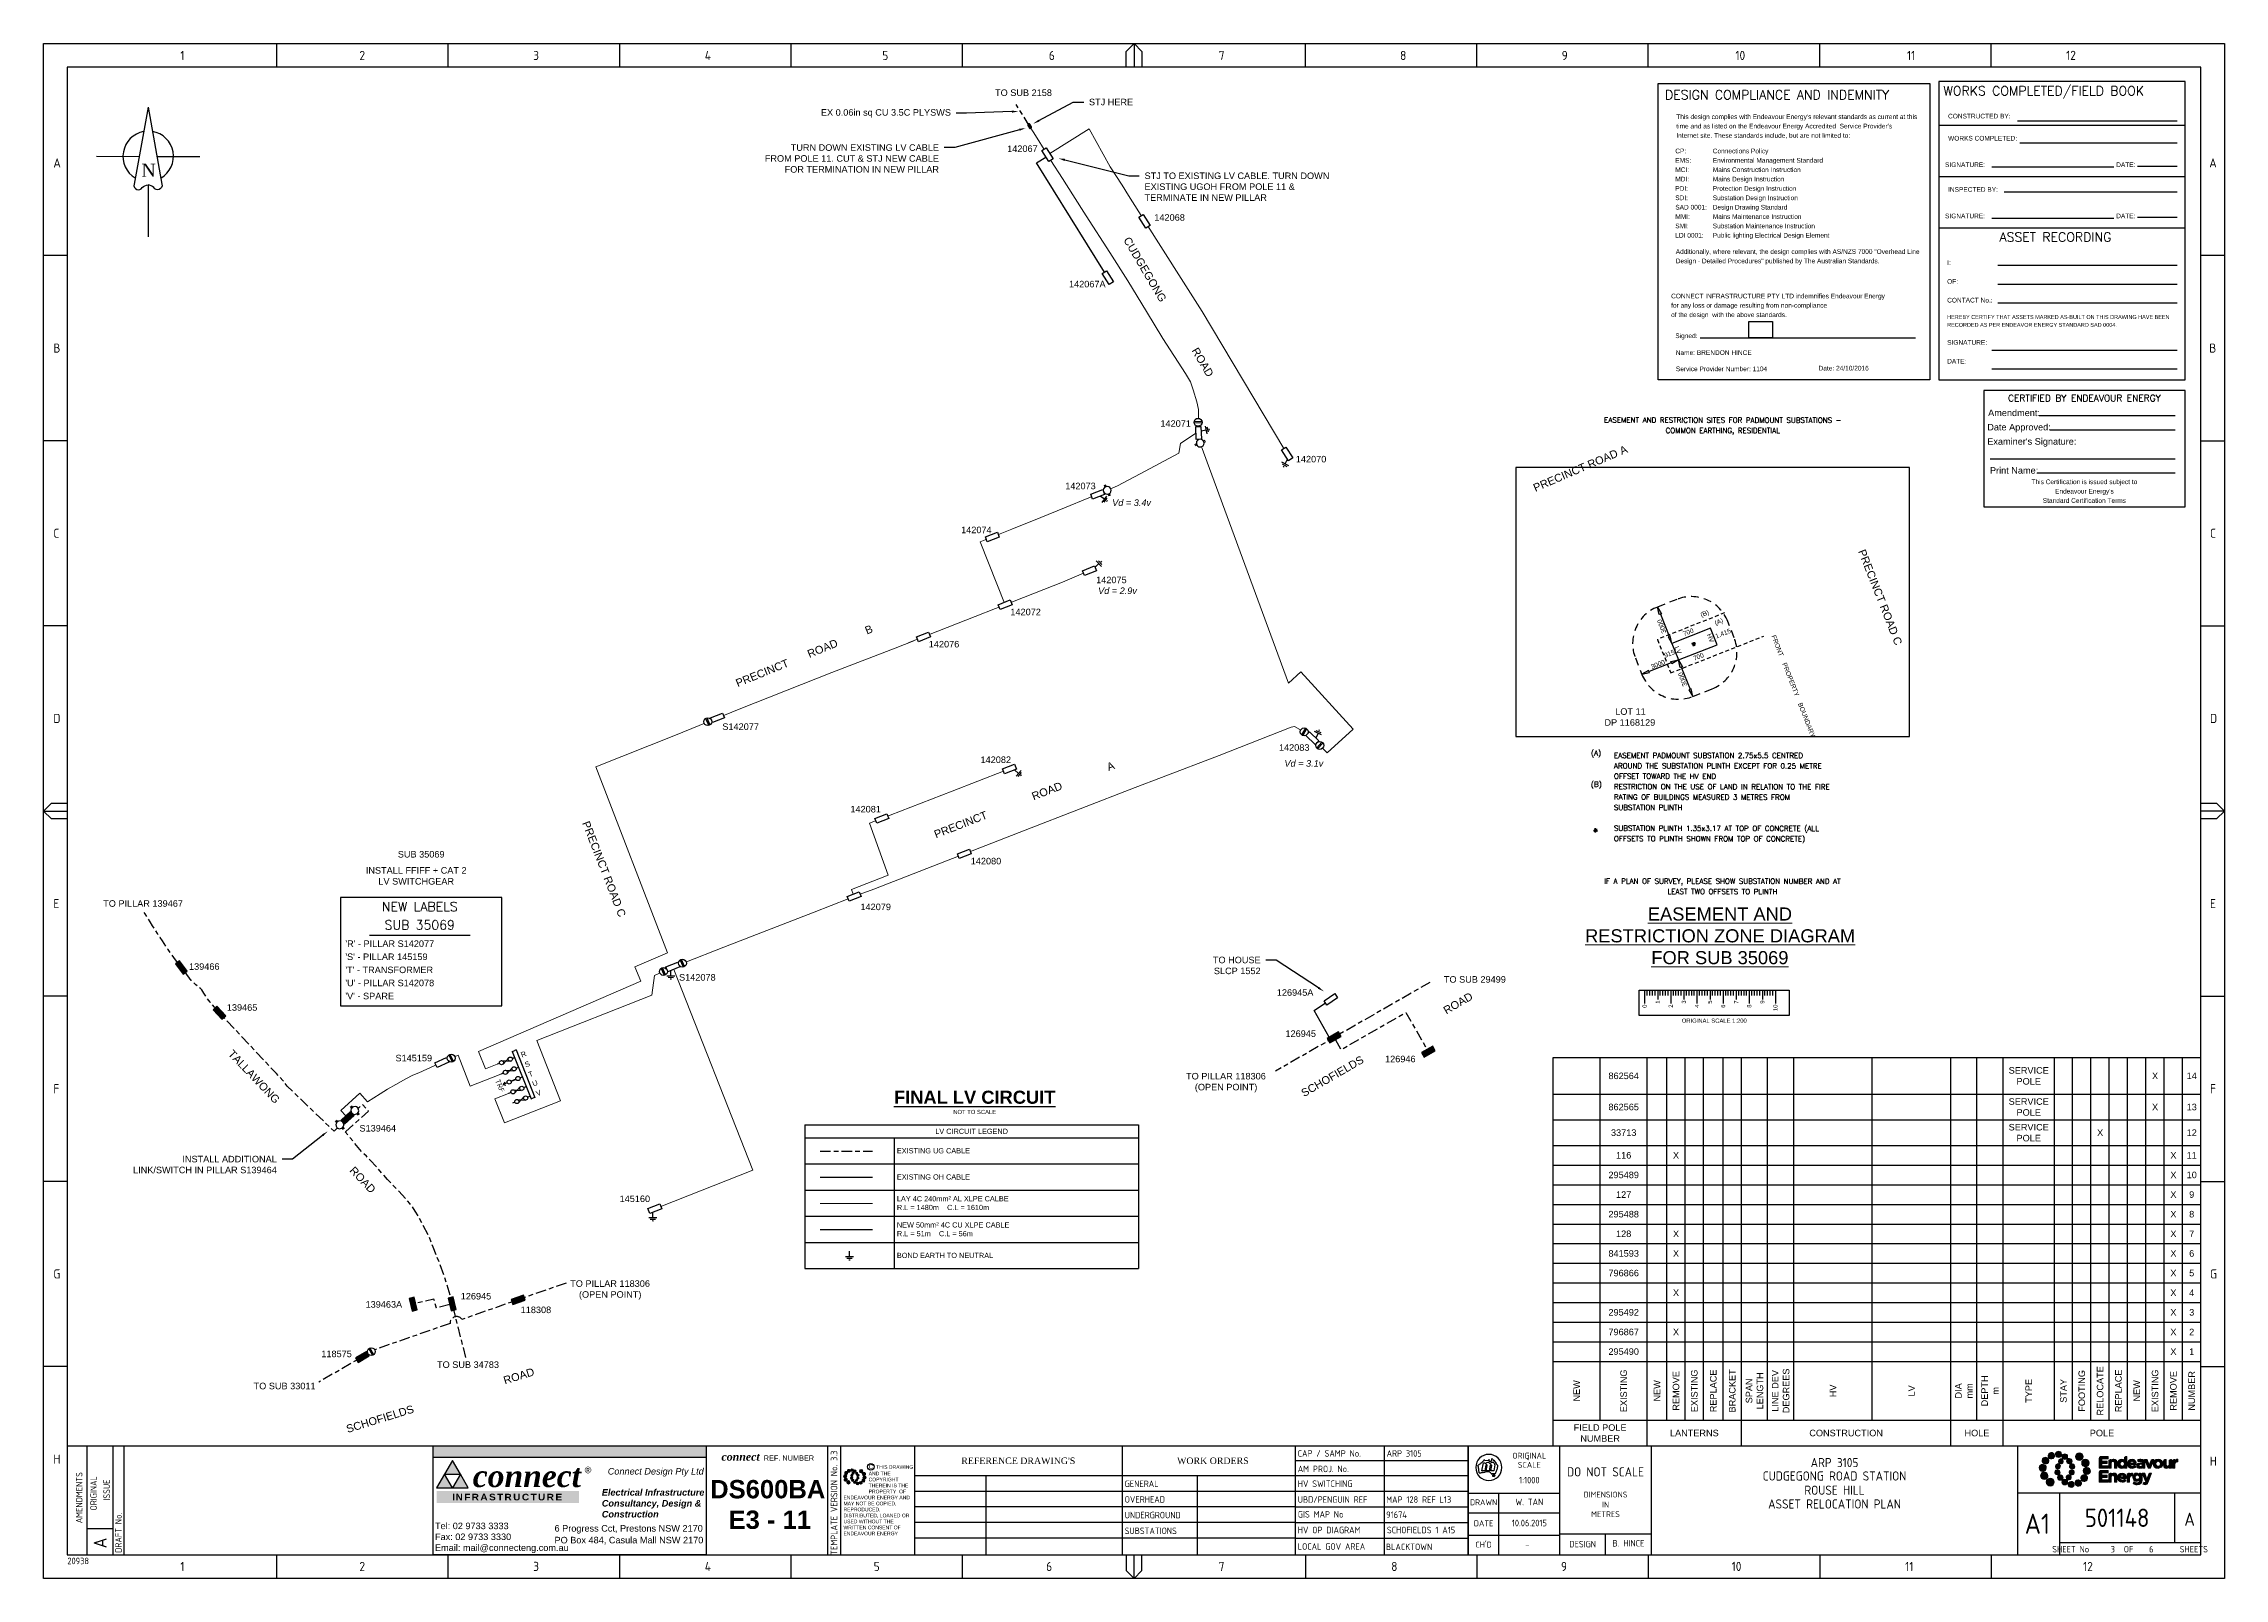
# Paper-space layout 'SHEET (3)' of a CAD drawing. Header units: metres, sheet in millimetres. Extents: x -9 to 824, y -5 to 581.
import ezdxf
from ezdxf import colors
from ezdxf.entities.mleader import LeaderData, LeaderLine
from ezdxf.enums import TextEntityAlignment as Align
from ezdxf.math import Vec2, Vec3

# ---------------------------------------------------------------- set-up
doc = ezdxf.new("R2010")
doc.units = ezdxf.units.M
doc.linetypes.add('Cable Exist UG', pattern=[8.2, 4, -1.2, 1.8, -1.2])
doc.linetypes.add('Dash', pattern=[5, 3, -2])
doc.layers.get('0').update_dxf_attribs({"color": 6})
for name, color, linetype in [('_User Miscellaneous1', 7, 'Continuous'), ('_User Miscellaneous5', 7, 'Continuous'), ('Equip_LV_EXT', 7, 'Continuous'), ('Equip_LV_NEW', 2, 'Continuous'), ('Equip_SP_HV_NEW', 2, 'Continuous'), ('Mains_HV_MOD', 3, 'Continuous'), ('Mains_HV_NEW_U72', 2, 'Continuous'), ('Notes', 7, 'Continuous'), ('Notes_SP_MISC', 7, 'Continuous'), ('OH_Details_SP_MISC', 6, 'Continuous'), ('Services_SP_NEW_UG', 2, 'Continuous'), ('Sub_LV_EXT', 7, 'Continuous'), ('Sub_LV_NEW', 2, 'Continuous'), ('SupportsUG_SP_LV_EXT', 7, 'Continuous'), ('SupportsUG_SP_LV_NEW', 2, 'Continuous'), ('UG_Details_SP_MISC', 7, 'Continuous')]:
    doc.layers.add(name, color=color, linetype=linetype)
doc.layers.add('Cadastre Roads_SP_EXT', color=9, linetype='Continuous', lineweight=5)
doc.layers.add('Viewports', color=6, linetype='Continuous', plot=False)
doc.styles.add('ARIAL', font='arial.ttf', dxfattribs={"height": 2})
doc.styles.add('ARIALBOLD', font='arialbd.ttf')
doc.styles.add('Elec', font='romand__.ttf')
doc.styles.add('iecARIAL', font='arial.ttf', dxfattribs={"height": 2})
doc.styles.add('iecISOCP', font='isocp.shx')
doc.styles.add('iecNAME', font='times.ttf')
doc.styles.add('iecTimesNewRoman', font='times.ttf')
doc.styles.add('IESYMBOL1', font='isocp.shx')
doc.styles.get("Standard").update_dxf_attribs({"font": 'arial.ttf'})
doc.linetypes.add('Cable 1', pattern='A,7,-3,["//",Standard,S=1.5,R=0,X=-2.54,Y=-0.8],-0.001', length=10.001)
doc.linetypes.add('Cable G', pattern='A,6,-0.5,["G",Standard,S=1.7,R=0,X=0.3,Y=-0.8],-2.8', length=9.3)
doc.linetypes.add('Cable New UG', pattern='A,7,-0.25,["x",Standard,S=2,R=0,X=0.2,Y=-0.8],-2.1', length=9.35)
doc.linetypes.add('IE Trench HV', pattern='A,7,-0.2,["/",Standard,S=3,R=0,X=0.6,Y=-1.4],-2.5', length=9.7)
picture_1 = doc.add_image_def('image1.bmp', size_in_pixel=(389, 262))

psp = doc.layouts.new('SHEET (3)')

# ---------------------------------------------------------------- texts
at = {"color": 7, "lineweight": -3}
for p in [(609.23, 358.32), (617.21, 338.08)]:
    psp.add_text('3000', height=1.779, rotation=110.26596, dxfattribs=at).set_placement(p, align=Align.MIDDLE_CENTER)
at = {"color": 7, "lineweight": -3, "rotation": 359.94365, "line_spacing_factor": 1.2, "style": 'Elec'}
for s, insert, char_height, width, attachment_point in [('EASEMENT AND RESTRICTION SITES FOR PADMOUNT SUBSTATIONS - COMMON EARTHING, RESIDENTIAL', (632.59, 434.86), 1.9874, 101.6293, 5), ('(A)\\P\\P\\P(B)', (582.2, 310.92), 1.987, 90.7454, 1), ('EASEMENT PADMOUNT SUBSTATION 2.75x5.5 CENTRED AROUND THE SUBSTATION PLINTH EXCEPT FOR 0.25 METRE OFFSET TOWARD THE HV END\\PRESTRICTION ON THE USE OF LAND IN RELATION TO THE FIRE RATING OF BUILDINGS MEASURED 3 METRES FROM SUBSTATION PLINTH\\P\\PSUBSTATION PLINTH 1.35x3.17 AT TOP OF CONCRETE (ALL OFFSETS TO PLINTH SHOWN FROM TOP OF CONCRETE)', (591.02, 310.03), 1.98736, 90.7454, 1), ('IF A PLAN OF SURVEY, PLEASE SHOW SUBSTATION NUMBER AND AT LEAST TWO OFFSETS TO PLINTH', (632.45, 258.98), 1.9874, 101.6293, 5)]:
    psp.add_mtext(s, dxfattribs=dict(at, insert=insert, char_height=char_height, width=width, attachment_point=attachment_point))
at = {"layer": '_User Miscellaneous5', "lineweight": 0, "insert": (249.94, 42.57), "char_height": 2.5, "attachment_point": 1, "style": 'iecARIAL'}
psp.add_mtext_dynamic_manual_height_columns('\\pi0.0125;{\\fTimes New Roman|b1|i1|c0|p18;\\H1.2x;\\C244;connect\\fArial|b0|i0|c0|p34;\\H0.66667x;\\C256; \\fArial|b1|i0|c0|p34; \\fArial|b0|i0|c0|p34;REF. NUMBER}', width=35.094, gutter_width=9, heights=[0], dxfattribs=at)
at = {"layer": '_User Miscellaneous5', "insert": (244.07, 32.17), "char_height": 7, "attachment_point": 1, "style": 'ARIALBOLD'}
psp.add_mtext_dynamic_manual_height_columns('\\pi1.5534;{\\C7;DS600BA\\P\\pi8.5797;E3 - 11}', width=46.3866, gutter_width=35, heights=[0], dxfattribs=at)
at = {"layer": 'Cadastre Roads_SP_EXT'}
for s, rotation, p in [('CUDGEGONG', 300.49946, (403.43, 505.99)), ('ROAD', 300.49946, (429.48, 463.74)), ('PRECINCT ROAD A ', 23.12921, (560.96, 409.73)), ('PRECINCT ROAD C', 291.46594, (684.24, 387.02)), ('PRECINCT       ROAD          B ', 22.1644, (256.15, 335.1, 60.05)), ('PRECINCT ROAD C', 291.27178, (196.64, 283.21)), ('TALLAWONG', 313.6291, (61.16, 194.77)), ('ROAD', 313.6291, (107.58, 150.21)), ('SCHOFIELDS                               ROAD', 17.17494, (107.11, 50.13))]:
    psp.add_text(s, height=3, rotation=rotation, dxfattribs=at).set_placement(p)
at = {"layer": 'Equip_LV_NEW', "char_height": 2, "width": 1.1319, "attachment_point": 1, "rotation": 21.51243, "style": 'iecARIAL'}
for s, insert in [('R', (173.01, 195.42)), ('S', (174.5, 191.67)), ('T', (175.89, 187.91)), ('U', (177.37, 184.37)), ('V', (178.85, 180.62))]:
    psp.add_mtext(s, dxfattribs=dict(at, insert=insert))
at = {"layer": 'Notes'}
for s, height, rotation, p in [('(B)', 1.779, 21.56588, (625.65, 363.27)), ('(A)', 1.779, 21.56588, (631.1, 360.15)), ('LV', 1.779, 291.40529, (615.51, 349.25)), ('700', 1.779, 21.56588, (619.4, 356.15)), ('HV', 1.779, 291.40529, (627.92, 353.89)), ('1.415', 1.779, 21.56588, (632.69, 355.64)), ('FRONT    PROPERTY    BOUNDARY', 1.7787, 291.40529, (659.6, 335.47)), ('3000', 1.779, 21.56588, (607.8, 343.84)), ('915', 1.779, 21.56588, (612.18, 347.92)), ('700', 1.779, 21.56588, (623.28, 346.78))]:
    psp.add_text(s, height=height, rotation=rotation, dxfattribs=at).set_placement(p, align=Align.MIDDLE_CENTER)
at = {"layer": 'Notes', "color": 0, "lineweight": 0, "char_height": 2.5, "attachment_point": 1}
for s, width, insert in [('\\pi12.716;TO SUB 2158', 46.9383, (341.78, 563.5)), ('\\pi8.5578;SUB 35069', 34.6685, (117.71, 272.51)), ('\\pi2.214;TO PILLAR 139467', 34.6685, (11.47, 253.7)), ('\\pi11.745;TO SUB 29499', 46.9383, (514.27, 224.7)), ('\\pi8.3498;TO PILLAR 118306\\P\\pi11.705;(OPEN POINT)', 46.9383, (419.14, 187.72)), ('\\pi2.2149;TO PILLAR 118306 \\P\\pi5.5701;(OPEN POINT)', 34.6685, (189.93, 108.48)), ('\\pi5.6127;TO SUB 34783', 34.6685, (135.64, 77.5)), ('\\pi11.989;TO SUB 33011', 46.9383, (59.17, 69.34))]:
    psp.add_mtext_dynamic_manual_height_columns(s, width=width, gutter_width=4, heights=[0], dxfattribs=dict(at, insert=insert))
at = {"layer": 'Notes', "insert": (134.66, 247.77), "char_height": 3.5, "attachment_point": 5, "line_spacing_factor": 1.2, "style": 'Elec'}
psp.add_mtext('NEW LABELS\\PSUB 35069', dxfattribs=at)
at = {"layer": 'Notes', "lineweight": 0, "insert": (579.43, 250.94), "char_height": 5, "width": 103.2265, "attachment_point": 1}
psp.add_mtext('\\pi24.519;{\\LEASEMENT AND \\P\\pi0.53888;RESTRICTION ZONE DIAGRAM \\P\\pi25.848;FOR SUB 35069}', dxfattribs=at)
at = {"layer": 'Notes', "insert": (106.22, 227.08), "char_height": 2.5, "attachment_point": 4, "line_spacing_factor": 1.2}
psp.add_mtext("'R' - PILLAR S142077\\P'S' - PILLAR 145159\\P'T' - TRANSFORMER\\P'U' - PILLAR S142078\\P'V' - SPARE", dxfattribs=at)
at = {"layer": 'Notes', "linetype": 'Cable G', "attachment_point": 5}
for s, width, insert, char_height in [('{\\fArial|b1|i0|c0|p34;\\LFINAL LV CIRCUIT}', 97.2761, (346.72, 178.4), 5), ('NOT TO SCALE', 29.0003, (346.72, 172.79), 1.6)]:
    psp.add_mtext_dynamic_manual_height_columns(s, width=width, gutter_width=4, heights=[0], dxfattribs=dict(at, insert=insert, char_height=char_height))
at = {"layer": 'Notes_SP_MISC', "color": 0, "insert": (587.22, 327.04), "char_height": 2.5, "attachment_point": 1, "style": 'iecARIAL'}
psp.add_mtext_dynamic_manual_height_columns('\\pi4.2698;LOT 11\\P\\pi0.14722;DP 1168129', width=19.29, gutter_width=10, heights=[0], dxfattribs=at)

# ---------------------------------------------------------------- blocks, each defined once
blk = doc.blocks.new('NorthPnt 11(NP11)')
for p, q in [((-19.7, 0.02), (-3.49, 0)), ((3.32, 0), (19.7, -0.02)), ((-0.08, -10.94), (-0.08, -30.8))]:
    blk.add_line(p, q)
for points in [[(-0.08, 18.81), (-5.43, -10.68, 0.877048), (-2.29, -11.9, -0.1543), (-0.08, -10.94, 0.090511)], [(-0.08, 18.81), (5.26, -10.68, -0.877048), (2.13, -11.9, 0.1543), (-0.08, -10.94, -0.090511)]]:
    blk.add_lwpolyline(points, format="xyb")
for start, end in [(100.5988, 238.86433), (300.09942, 80.43745)]:
    blk.add_arc((0, 0), 9.64, start, end)
at = {"color": 7, "style": 'iecNAME'}
blk.add_text('N', height=5.02, dxfattribs=at).set_placement((-2.62, -7.82))
blk = doc.blocks.new('EE_LOGO_SMALL')
at = {"layer": 'Notes'}
h = blk.add_hatch(color=256, dxfattribs=at)
edge = h.paths.add_edge_path()
edge.add_spline(control_points=[(-8.4, 2), (-9.2, 2), (-9.8, 1.4), (-9.8, 0.7), (-9.9, -0.1), (-9.3, -0.7), (-8.6, -0.8), (-7.8, -0.8), (-7.2, -0.2), (-7.1, 0.5), (-7.1, 1.3), (-7.7, 1.9), (-8.4, 2)], knot_values=[0, 0, 0, 0, 1, 1, 1, 2, 2, 2, 3, 3, 3, 4, 4, 4, 4], degree=3, periodic=0)
h = blk.add_hatch(color=256, dxfattribs=at)
edge = h.paths.add_edge_path()
edge.add_spline(control_points=[(-6.8, 4.5), (-7.4, 4.8), (-8.2, 4.6), (-8.6, 4), (-8.9, 3.4), (-8.7, 2.6), (-8.1, 2.2), (-7.5, 1.9), (-6.7, 2.1), (-6.3, 2.7), (-6, 3.3), (-6.2, 4.1), (-6.8, 4.5)], knot_values=[0, 0, 0, 0, 1, 1, 1, 2, 2, 2, 3, 3, 3, 4, 4, 4, 4], degree=3, periodic=0)
h = blk.add_hatch(color=256, dxfattribs=at)
edge = h.paths.add_edge_path()
edge.add_spline(control_points=[(-4.2, 5.9), (-4.6, 6.5), (-5.3, 6.6), (-5.9, 6.3), (-6.4, 5.9), (-6.6, 5.1), (-6.2, 4.6), (-5.9, 4), (-5.1, 3.8), (-4.6, 4.2), (-4, 4.6), (-3.8, 5.3), (-4.2, 5.9)], knot_values=[0, 0, 0, 0, 1, 1, 1, 2, 2, 2, 3, 3, 3, 4, 4, 4, 4], degree=3, periodic=0)
h = blk.add_hatch(color=256, dxfattribs=at)
edge = h.paths.add_edge_path()
edge.add_spline(control_points=[(-1.3, 5.9), (-1.4, 6.5), (-2, 7), (-2.6, 6.9), (-3.3, 6.9), (-3.7, 6.3), (-3.7, 5.6), (-3.6, 5), (-3, 4.5), (-2.4, 4.6), (-1.7, 4.7), (-1.3, 5.2), (-1.3, 5.9)], knot_values=[0, 0, 0, 0, 1, 1, 1, 2, 2, 2, 3, 3, 3, 4, 4, 4, 4], degree=3, periodic=0)
h = blk.add_hatch(color=256, dxfattribs=at)
edge = h.paths.add_edge_path()
edge.add_spline(control_points=[(-2.5, 2.1), (-3, 2.2), (-3.5, 1.9), (-3.6, 1.3), (-3.7, 0.8), (-3.4, 0.3), (-2.9, 0.2), (-2.4, 0.1), (-1.9, 0.4), (-1.8, 0.9), (-1.7, 1.5), (-2, 2), (-2.5, 2.1)], knot_values=[0, 0, 0, 0, 1, 1, 1, 2, 2, 2, 3, 3, 3, 4, 4, 4, 4], degree=3, periodic=0)
h = blk.add_hatch(color=256, dxfattribs=at)
edge = h.paths.add_edge_path()
edge.add_spline(control_points=[(1, 4.9), (1, 4.3), (0.5, 3.8), (-0.1, 3.8), (-0.7, 3.8), (-1.2, 4.3), (-1.2, 4.9), (-1.2, 5.5), (-0.7, 6), (-0.1, 6), (0.5, 6), (1, 5.5), (1, 4.9)], knot_values=[0, 0, 0, 0, 1, 1, 1, 2, 2, 2, 3, 3, 3, 4, 4, 4, 4], degree=3, periodic=0)
edge = h.paths.add_edge_path()
edge.add_spline(control_points=[(-1.4, 4), (-1.9, 4.1), (-2.4, 3.8), (-2.5, 3.3), (-2.6, 2.7), (-2.3, 2.2), (-1.8, 2.1), (-1.3, 2), (-0.7, 2.3), (-0.6, 2.9), (-0.5, 3.4), (-0.9, 3.9), (-1.4, 4)], knot_values=[0, 0, 0, 0, 1, 1, 1, 2, 2, 2, 3, 3, 3, 4, 4, 4, 4], degree=3, periodic=0)
h = blk.add_hatch(color=256, dxfattribs=at)
edge = h.paths.add_edge_path()
edge.add_spline(control_points=[(2.3, 2.4), (2.8, 2.8), (2.8, 3.4), (2.4, 3.9), (2, 4.3), (1.4, 4.3), (0.9, 3.9), (0.5, 3.6), (0.5, 2.9), (0.9, 2.5), (1.2, 2), (1.9, 2), (2.3, 2.4)], knot_values=[0, 0, 0, 0, 1, 1, 1, 2, 2, 2, 3, 3, 3, 4, 4, 4, 4], degree=3, periodic=0)
edge = h.paths.add_edge_path()
edge.add_spline(control_points=[(1, 4.9), (1, 4.3), (0.5, 3.8), (-0.1, 3.8), (-0.7, 3.8), (-1.2, 4.3), (-1.2, 4.9), (-1.2, 5.5), (-0.7, 6), (-0.1, 6), (0.5, 6), (1, 5.5), (1, 4.9)], knot_values=[0, 0, 0, 0, 1, 1, 1, 2, 2, 2, 3, 3, 3, 4, 4, 4, 4], degree=3, periodic=0)
h = blk.add_hatch(color=256, dxfattribs=at)
edge = h.paths.add_edge_path()
edge.add_spline(control_points=[(1, 4.9), (1, 4.3), (0.5, 3.8), (-0.1, 3.8), (-0.7, 3.8), (-1.2, 4.3), (-1.2, 4.9), (-1.2, 5.5), (-0.7, 6), (-0.1, 6), (0.5, 6), (1, 5.5), (1, 4.9)], knot_values=[0, 0, 0, 0, 1, 1, 1, 2, 2, 2, 3, 3, 3, 4, 4, 4, 4], degree=3, periodic=0)
edge = h.paths.add_edge_path(flags=16)
edge.add_spline(control_points=[(1, 4.9), (1, 4.3), (0.5, 3.8), (-0.1, 3.8), (-0.7, 3.8), (-1.2, 4.3), (-1.2, 4.9), (-1.2, 5.5), (-0.7, 6), (-0.1, 6), (0.5, 6), (1, 5.5), (1, 4.9)], knot_values=[0, 0, 0, 0, 1, 1, 1, 2, 2, 2, 3, 3, 3, 4, 4, 4, 4], degree=3, periodic=0)
h = blk.add_hatch(color=256, dxfattribs=at)
edge = h.paths.add_edge_path()
edge.add_spline(control_points=[(3, 0.2), (3.5, 0.3), (3.8, 0.9), (3.7, 1.4), (3.6, 1.9), (3, 2.3), (2.5, 2.1), (1.9, 2), (1.6, 1.4), (1.8, 0.9), (1.9, 0.4), (2.5, 0.1), (3, 0.2)], knot_values=[0, 0, 0, 0, 1, 1, 1, 2, 2, 2, 3, 3, 3, 4, 4, 4, 4], degree=3, periodic=0)
h = blk.add_hatch(color=256, dxfattribs=at)
edge = h.paths.add_edge_path()
edge.add_spline(control_points=[(7, 4.9), (7, 4), (6.3, 3.4), (5.5, 3.4), (4.6, 3.4), (4, 4), (4, 4.9), (4, 5.7), (4.6, 6.4), (5.5, 6.4), (6.3, 6.4), (7, 5.7), (7, 4.9)], knot_values=[0, 0, 0, 0, 1, 1, 1, 2, 2, 2, 3, 3, 3, 4, 4, 4, 4], degree=3, periodic=0)
h = blk.add_hatch(color=256, dxfattribs=at)
edge = h.paths.add_edge_path()
edge.add_spline(control_points=[(8.4, 1.1), (9.1, 1.5), (9.4, 2.3), (9.1, 3), (8.8, 3.7), (7.9, 4.1), (7.2, 3.8), (6.5, 3.4), (6.2, 2.6), (6.5, 1.9), (6.8, 1.2), (7.7, 0.8), (8.4, 1.1)], knot_values=[0, 0, 0, 0, 1, 1, 1, 2, 2, 2, 3, 3, 3, 4, 4, 4, 4], degree=3, periodic=0)
h = blk.add_hatch(color=256, dxfattribs=at)
edge = h.paths.add_edge_path()
edge.add_spline(control_points=[(8.3, -1.9), (9, -1.9), (9.7, -1.4), (9.7, -0.6), (9.7, 0.1), (9.2, 0.8), (8.4, 0.8), (7.7, 0.8), (7, 0.3), (7, -0.5), (6.9, -1.2), (7.5, -1.9), (8.3, -1.9)], knot_values=[0, 0, 0, 0, 1, 1, 1, 2, 2, 2, 3, 3, 3, 4, 4, 4, 4], degree=3, periodic=0)
h = blk.add_hatch(color=256, dxfattribs=at)
edge = h.paths.add_edge_path()
edge.add_spline(control_points=[(-8.5, -1.1), (-9.2, -1.4), (-9.6, -2.3), (-9.3, -3), (-8.9, -3.7), (-8.1, -4), (-7.4, -3.7), (-6.7, -3.4), (-6.3, -2.5), (-6.6, -1.8), (-7, -1.1), (-7.8, -0.8), (-8.5, -1.1)], knot_values=[0, 0, 0, 0, 1, 1, 1, 2, 2, 2, 3, 3, 3, 4, 4, 4, 4], degree=3, periodic=0)
h = blk.add_hatch(color=256, dxfattribs=at)
edge = h.paths.add_edge_path()
edge.add_spline(control_points=[(-7.1, -4.8), (-7.1, -4), (-6.5, -3.3), (-5.6, -3.3), (-4.8, -3.3), (-4.1, -4), (-4.1, -4.8), (-4.1, -5.7), (-4.8, -6.3), (-5.6, -6.3), (-6.5, -6.3), (-7.1, -5.7), (-7.1, -4.8)], knot_values=[0, 0, 0, 0, 1, 1, 1, 2, 2, 2, 3, 3, 3, 4, 4, 4, 4], degree=3, periodic=0)
h = blk.add_hatch(color=256, dxfattribs=at)
edge = h.paths.add_edge_path()
edge.add_spline(control_points=[(-3.1, -0.2), (-3.7, -0.3), (-4, -0.8), (-3.8, -1.4), (-3.7, -1.9), (-3.2, -2.2), (-2.6, -2.1), (-2.1, -1.9), (-1.8, -1.4), (-1.9, -0.9), (-2.1, -0.3), (-2.6, 0), (-3.1, -0.2)], knot_values=[0, 0, 0, 0, 1, 1, 1, 2, 2, 2, 3, 3, 3, 4, 4, 4, 4], degree=3, periodic=0)
h = blk.add_hatch(color=256, dxfattribs=at)
edge = h.paths.add_edge_path()
edge.add_spline(control_points=[(-2.5, -2.3), (-2.9, -2.7), (-3, -3.4), (-2.6, -3.8), (-2.2, -4.2), (-1.5, -4.3), (-1.1, -3.9), (-0.7, -3.5), (-0.6, -2.8), (-1, -2.4), (-1.4, -2), (-2, -1.9), (-2.5, -2.3)], knot_values=[0, 0, 0, 0, 1, 1, 1, 2, 2, 2, 3, 3, 3, 4, 4, 4, 4], degree=3, periodic=0)
h = blk.add_hatch(color=256, dxfattribs=at)
edge = h.paths.add_edge_path()
edge.add_spline(control_points=[(-1.2, -4.8), (-1.2, -4.2), (-0.7, -3.7), (-0.1, -3.7), (0.5, -3.7), (1, -4.2), (1, -4.8), (1, -5.4), (0.5, -5.9), (-0.1, -5.9), (-0.7, -5.9), (-1.2, -5.4), (-1.2, -4.8)], knot_values=[0, 0, 0, 0, 1, 1, 1, 2, 2, 2, 3, 3, 3, 4, 4, 4, 4], degree=3, periodic=0)
h = blk.add_hatch(color=256, dxfattribs=at)
edge = h.paths.add_edge_path()
edge.add_spline(control_points=[(1.2, -3.9), (1.7, -4.1), (2.2, -3.7), (2.3, -3.2), (2.5, -2.7), (2.1, -2.2), (1.6, -2.1), (1.1, -2), (0.6, -2.3), (0.5, -2.8), (0.4, -3.3), (0.7, -3.8), (1.2, -3.9)], knot_values=[0, 0, 0, 0, 1, 1, 1, 2, 2, 2, 3, 3, 3, 4, 4, 4, 4], degree=3, periodic=0)
h = blk.add_hatch(color=256, dxfattribs=at)
edge = h.paths.add_edge_path()
edge.add_spline(control_points=[(1.2, -5.8), (1.3, -6.5), (1.8, -6.9), (2.5, -6.9), (3.1, -6.8), (3.6, -6.2), (3.5, -5.6), (3.4, -5), (2.9, -4.5), (2.2, -4.6), (1.6, -4.6), (1.1, -5.2), (1.2, -5.8)], knot_values=[0, 0, 0, 0, 1, 1, 1, 2, 2, 2, 3, 3, 3, 4, 4, 4, 4], degree=3, periodic=0)
h = blk.add_hatch(color=256, dxfattribs=at)
edge = h.paths.add_edge_path()
edge.add_spline(control_points=[(2.4, -2), (2.9, -2.1), (3.4, -1.8), (3.5, -1.3), (3.6, -0.8), (3.3, -0.3), (2.8, -0.2), (2.2, -0.1), (1.7, -0.4), (1.6, -0.9), (1.5, -1.4), (1.8, -1.9), (2.4, -2)], knot_values=[0, 0, 0, 0, 1, 1, 1, 2, 2, 2, 3, 3, 3, 4, 4, 4, 4], degree=3, periodic=0)
h = blk.add_hatch(color=256, dxfattribs=at)
edge = h.paths.add_edge_path()
edge.add_spline(control_points=[(4, -5.8), (4.4, -6.4), (5.2, -6.6), (5.7, -6.2), (6.3, -5.8), (6.5, -5.1), (6.1, -4.5), (5.7, -4), (5, -3.8), (4.4, -4.2), (3.8, -4.5), (3.7, -5.3), (4, -5.8)], knot_values=[0, 0, 0, 0, 1, 1, 1, 2, 2, 2, 3, 3, 3, 4, 4, 4, 4], degree=3, periodic=0)
h = blk.add_hatch(color=256, dxfattribs=at)
edge = h.paths.add_edge_path()
edge.add_spline(control_points=[(6.7, -4.4), (7.3, -4.8), (8.1, -4.6), (8.4, -4), (8.8, -3.3), (8.6, -2.6), (8, -2.2), (7.3, -1.8), (6.6, -2.1), (6.2, -2.7), (5.8, -3.3), (6, -4.1), (6.7, -4.4)], knot_values=[0, 0, 0, 0, 1, 1, 1, 2, 2, 2, 3, 3, 3, 4, 4, 4, 4], degree=3, periodic=0)
at = {"layer": 'Notes', "lineweight": 0}
for points in [[(1.8, 2.1), (1.8, 2.1)], [(-2, -2.1), (-2, -2.1)]]:
    blk.add_lwpolyline(points, dxfattribs=at)
for points in [[(-8.4, 2), (-9.2, 2), (-9.8, 1.4), (-9.8, 0.7), (-9.9, -0.1), (-9.3, -0.7), (-8.6, -0.8), (-7.8, -0.8), (-7.2, -0.2), (-7.1, 0.5), (-7.1, 1.3), (-7.7, 1.9), (-8.4, 2)], [(-6.8, 4.5), (-7.4, 4.8), (-8.2, 4.6), (-8.6, 4), (-8.9, 3.4), (-8.7, 2.6), (-8.1, 2.2), (-7.5, 1.9), (-6.7, 2.1), (-6.3, 2.7), (-6, 3.3), (-6.2, 4.1), (-6.8, 4.5)], [(-4.2, 5.9), (-4.6, 6.5), (-5.3, 6.6), (-5.9, 6.3), (-6.4, 5.9), (-6.6, 5.1), (-6.2, 4.6), (-5.9, 4), (-5.1, 3.8), (-4.6, 4.2), (-4, 4.6), (-3.8, 5.3), (-4.2, 5.9)], [(-1.3, 5.9), (-1.4, 6.5), (-2, 7), (-2.6, 6.9), (-3.3, 6.9), (-3.7, 6.3), (-3.7, 5.6), (-3.6, 5), (-3, 4.5), (-2.4, 4.6), (-1.7, 4.7), (-1.3, 5.2), (-1.3, 5.9)], [(-2.5, 2.1), (-3, 2.2), (-3.5, 1.9), (-3.6, 1.3), (-3.7, 0.8), (-3.4, 0.3), (-2.9, 0.2), (-2.4, 0.1), (-1.9, 0.4), (-1.8, 0.9), (-1.7, 1.5), (-2, 2), (-2.5, 2.1)], [(-1.4, 4), (-1.9, 4.1), (-2.4, 3.8), (-2.5, 3.3), (-2.6, 2.7), (-2.3, 2.2), (-1.8, 2.1), (-1.3, 2), (-0.7, 2.3), (-0.6, 2.9), (-0.5, 3.4), (-0.9, 3.9), (-1.4, 4)], [(1, 4.9), (1, 4.3), (0.5, 3.8), (-0.1, 3.8), (-0.7, 3.8), (-1.2, 4.3), (-1.2, 4.9), (-1.2, 5.5), (-0.7, 6), (-0.1, 6), (0.5, 6), (1, 5.5), (1, 4.9)], [(1, 4.9), (1, 4.3), (0.5, 3.8), (-0.1, 3.8), (-0.7, 3.8), (-1.2, 4.3), (-1.2, 4.9), (-1.2, 5.5), (-0.7, 6), (-0.1, 6), (0.5, 6), (1, 5.5), (1, 4.9)], [(2.3, 2.4), (2.8, 2.8), (2.8, 3.4), (2.4, 3.9), (2, 4.3), (1.4, 4.3), (0.9, 3.9), (0.5, 3.6), (0.5, 2.9), (0.9, 2.5), (1.2, 2), (1.9, 2), (2.3, 2.4)], [(3, 0.2), (3.5, 0.3), (3.8, 0.9), (3.7, 1.4), (3.6, 1.9), (3, 2.3), (2.5, 2.1), (1.9, 2), (1.6, 1.4), (1.8, 0.9), (1.9, 0.4), (2.5, 0.1), (3, 0.2)], [(7, 4.9), (7, 4), (6.3, 3.4), (5.5, 3.4), (4.6, 3.4), (4, 4), (4, 4.9), (4, 5.7), (4.6, 6.4), (5.5, 6.4), (6.3, 6.4), (7, 5.7), (7, 4.9)], [(8.4, 1.1), (9.1, 1.5), (9.4, 2.3), (9.1, 3), (8.8, 3.7), (7.9, 4.1), (7.2, 3.8), (6.5, 3.4), (6.2, 2.6), (6.5, 1.9), (6.8, 1.2), (7.7, 0.8), (8.4, 1.1)], [(8.3, -1.9), (9, -1.9), (9.7, -1.4), (9.7, -0.6), (9.7, 0.1), (9.2, 0.8), (8.4, 0.8), (7.7, 0.8), (7, 0.3), (7, -0.5), (6.9, -1.2), (7.5, -1.9), (8.3, -1.9)], [(-8.5, -1.1), (-9.2, -1.4), (-9.6, -2.3), (-9.3, -3), (-8.9, -3.7), (-8.1, -4), (-7.4, -3.7), (-6.7, -3.4), (-6.3, -2.5), (-6.6, -1.8), (-7, -1.1), (-7.8, -0.8), (-8.5, -1.1)], [(-7.1, -4.8), (-7.1, -4), (-6.5, -3.3), (-5.6, -3.3), (-4.8, -3.3), (-4.1, -4), (-4.1, -4.8), (-4.1, -5.7), (-4.8, -6.3), (-5.6, -6.3), (-6.5, -6.3), (-7.1, -5.7), (-7.1, -4.8)], [(-3.1, -0.2), (-3.7, -0.3), (-4, -0.8), (-3.8, -1.4), (-3.7, -1.9), (-3.2, -2.2), (-2.6, -2.1), (-2.1, -1.9), (-1.8, -1.4), (-1.9, -0.9), (-2.1, -0.3), (-2.6, 0), (-3.1, -0.2)], [(-2.5, -2.3), (-2.9, -2.7), (-3, -3.4), (-2.6, -3.8), (-2.2, -4.2), (-1.5, -4.3), (-1.1, -3.9), (-0.7, -3.5), (-0.6, -2.8), (-1, -2.4), (-1.4, -2), (-2, -1.9), (-2.5, -2.3)], [(-1.2, -4.8), (-1.2, -4.2), (-0.7, -3.7), (-0.1, -3.7), (0.5, -3.7), (1, -4.2), (1, -4.8), (1, -5.4), (0.5, -5.9), (-0.1, -5.9), (-0.7, -5.9), (-1.2, -5.4), (-1.2, -4.8)], [(1.2, -3.9), (1.7, -4.1), (2.2, -3.7), (2.3, -3.2), (2.5, -2.7), (2.1, -2.2), (1.6, -2.1), (1.1, -2), (0.6, -2.3), (0.5, -2.8), (0.4, -3.3), (0.7, -3.8), (1.2, -3.9)], [(1.2, -5.8), (1.3, -6.5), (1.8, -6.9), (2.5, -6.9), (3.1, -6.8), (3.6, -6.2), (3.5, -5.6), (3.4, -5), (2.9, -4.5), (2.2, -4.6), (1.6, -4.6), (1.1, -5.2), (1.2, -5.8)], [(2.4, -2), (2.9, -2.1), (3.4, -1.8), (3.5, -1.3), (3.6, -0.8), (3.3, -0.3), (2.8, -0.2), (2.2, -0.1), (1.7, -0.4), (1.6, -0.9), (1.5, -1.4), (1.8, -1.9), (2.4, -2)], [(4, -5.8), (4.4, -6.4), (5.2, -6.6), (5.7, -6.2), (6.3, -5.8), (6.5, -5.1), (6.1, -4.5), (5.7, -4), (5, -3.8), (4.4, -4.2), (3.8, -4.5), (3.7, -5.3), (4, -5.8)], [(6.7, -4.4), (7.3, -4.8), (8.1, -4.6), (8.4, -4), (8.8, -3.3), (8.6, -2.6), (8, -2.2), (7.3, -1.8), (6.6, -2.1), (6.2, -2.7), (5.8, -3.3), (6, -4.1), (6.7, -4.4)]]:
    blk.add_open_spline(points, degree=3, knots=[0, 0, 0, 0, 1, 1, 1, 2, 2, 2, 3, 3, 3, 4, 4, 4, 4], dxfattribs=at)
blk = doc.blocks.new('EE_COPYRIGHT_A1')
at = {"layer": 'Notes'}
blk.add_circle((9.53, -0.82), 1.15, dxfattribs=at)
at = {"xscale": 0.4, "yscale": 0.4, "zscale": 0.4}
blk.add_blockref('EE_LOGO_SMALL', (3.96, -4.29), dxfattribs=at)
at = {"layer": 'Notes', "insert": (0, 0), "char_height": 1.25, "width": 24.1208, "attachment_point": 1, "style": 'ARIAL'}
blk.add_mtext('\\pt8.75;               ^I{\\H1.2x;C } THIS DRAWING\\P\\pi-8.75,l8.75,t8.75,20;       ^IAND THE ^I\\P\\pi0,t8.75;COPYRIGHT\\P\\pi-8.75,t1.25,8.75;^I^ITHEREIN IS THE PROPERTY  OF \\P\\pi0,l0,t1.25;ENDEAVOUR ENERGY AND MAY NOT BE COPIED, REPRODUCED, DISTRIBUTED, LOANED OR USED WITHOUT THE WRITTEN CONSENT OF ENDEAVOUR ENERGY', dxfattribs=at)
blk = doc.blocks.new('A1_FRAME_TITLE')
h = blk.add_hatch(color=7)
edge = h.paths.add_edge_path()
edge.add_spline(control_points=[(765.64, 43.07), (765.02, 43.43), (764.23, 43.22), (763.88, 42.61), (763.52, 41.99), (763.73, 41.21), (764.34, 40.85), (764.95, 40.49), (765.74, 40.7), (766.1, 41.31), (766.46, 41.93), (766.25, 42.72), (765.64, 43.07)], knot_values=[0, 0, 0, 0, 1, 1, 1, 2, 2, 2, 3, 3, 3, 4, 4, 4, 4], degree=3, periodic=0)
h = blk.add_hatch(color=7)
edge = h.paths.add_edge_path()
edge.add_spline(control_points=[(768.25, 44.49), (767.89, 45.06), (767.13, 45.23), (766.56, 44.86), (765.99, 44.49), (765.83, 43.74), (766.19, 43.17), (766.56, 42.6), (767.32, 42.44), (767.88, 42.8), (768.45, 43.17), (768.62, 43.93), (768.25, 44.49)], knot_values=[0, 0, 0, 0, 1, 1, 1, 2, 2, 2, 3, 3, 3, 4, 4, 4, 4], degree=3, periodic=0)
h = blk.add_hatch(color=7)
edge = h.paths.add_edge_path()
edge.add_spline(control_points=[(771.09, 44.48), (771.03, 45.12), (770.46, 45.59), (769.82, 45.52), (769.18, 45.46), (768.72, 44.89), (768.78, 44.25), (768.85, 43.61), (769.42, 43.15), (770.05, 43.21), (770.7, 43.28), (771.16, 43.84), (771.09, 44.48)], knot_values=[0, 0, 0, 0, 1, 1, 1, 2, 2, 2, 3, 3, 3, 4, 4, 4, 4], degree=3, periodic=0)
h = blk.add_hatch(color=7)
edge = h.paths.add_edge_path()
edge.add_spline(control_points=[(773.45, 43.48), (773.45, 42.88), (772.97, 42.39), (772.37, 42.39), (771.77, 42.39), (771.28, 42.88), (771.28, 43.48), (771.28, 44.08), (771.77, 44.57), (772.37, 44.57), (772.97, 44.57), (773.45, 44.08), (773.45, 43.48)], knot_values=[0, 0, 0, 0, 1, 1, 1, 2, 2, 2, 3, 3, 3, 4, 4, 4, 4], degree=3, periodic=0)
edge = h.paths.add_edge_path()
edge.add_spline(control_points=[(771.08, 42.59), (770.57, 42.7), (770.06, 42.37), (769.95, 41.86), (769.84, 41.35), (770.17, 40.85), (770.68, 40.74), (771.19, 40.63), (771.69, 40.95), (771.8, 41.46), (771.91, 41.97), (771.59, 42.48), (771.08, 42.59)], knot_values=[0, 0, 0, 0, 1, 1, 1, 2, 2, 2, 3, 3, 3, 4, 4, 4, 4], degree=3, periodic=0)
h = blk.add_hatch(color=7)
edge = h.paths.add_edge_path()
edge.add_spline(control_points=[(774.78, 40.98), (775.21, 41.37), (775.25, 42.03), (774.86, 42.46), (774.47, 42.89), (773.81, 42.93), (773.38, 42.54), (772.95, 42.16), (772.91, 41.49), (773.3, 41.06), (773.68, 40.63), (774.34, 40.59), (774.78, 40.98)], knot_values=[0, 0, 0, 0, 1, 1, 1, 2, 2, 2, 3, 3, 3, 4, 4, 4, 4], degree=3, periodic=0)
edge = h.paths.add_edge_path()
edge.add_spline(control_points=[(773.45, 43.48), (773.45, 42.88), (772.97, 42.39), (772.37, 42.39), (771.77, 42.39), (771.28, 42.88), (771.28, 43.48), (771.28, 44.08), (771.77, 44.57), (772.37, 44.57), (772.97, 44.57), (773.45, 44.08), (773.45, 43.48)], knot_values=[0, 0, 0, 0, 1, 1, 1, 2, 2, 2, 3, 3, 3, 4, 4, 4, 4], degree=3, periodic=0)
h = blk.add_hatch(color=7)
edge = h.paths.add_edge_path()
edge.add_spline(control_points=[(773.45, 43.48), (773.45, 42.88), (772.97, 42.39), (772.37, 42.39), (771.77, 42.39), (771.28, 42.88), (771.28, 43.48), (771.28, 44.08), (771.77, 44.57), (772.37, 44.57), (772.97, 44.57), (773.45, 44.08), (773.45, 43.48)], knot_values=[0, 0, 0, 0, 1, 1, 1, 2, 2, 2, 3, 3, 3, 4, 4, 4, 4], degree=3, periodic=0)
edge = h.paths.add_edge_path(flags=16)
edge.add_spline(control_points=[(773.45, 43.48), (773.45, 42.88), (772.97, 42.39), (772.37, 42.39), (771.77, 42.39), (771.28, 42.88), (771.28, 43.48), (771.28, 44.08), (771.77, 44.57), (772.37, 44.57), (772.97, 44.57), (773.45, 44.08), (773.45, 43.48)], knot_values=[0, 0, 0, 0, 1, 1, 1, 2, 2, 2, 3, 3, 3, 4, 4, 4, 4], degree=3, periodic=0)
h = blk.add_hatch(color=7)
edge = h.paths.add_edge_path()
edge.add_spline(control_points=[(779.43, 43.48), (779.43, 42.65), (778.76, 41.97), (777.92, 41.97), (777.09, 41.97), (776.41, 42.65), (776.41, 43.48), (776.41, 44.31), (777.09, 44.99), (777.92, 44.99), (778.76, 44.99), (779.43, 44.31), (779.43, 43.48)], knot_values=[0, 0, 0, 0, 1, 1, 1, 2, 2, 2, 3, 3, 3, 4, 4, 4, 4], degree=3, periodic=0)
h = blk.add_hatch(color=7)
edge = h.paths.add_edge_path()
edge.add_spline(control_points=[(780.82, 39.75), (781.54, 40.06), (781.87, 40.91), (781.55, 41.63), (781.23, 42.35), (780.39, 42.67), (779.67, 42.36), (778.95, 42.04), (778.62, 41.2), (778.94, 40.48), (779.25, 39.76), (780.09, 39.43), (780.82, 39.75)], knot_values=[0, 0, 0, 0, 1, 1, 1, 2, 2, 2, 3, 3, 3, 4, 4, 4, 4], degree=3, periodic=0)
h = blk.add_hatch(color=7)
edge = h.paths.add_edge_path()
edge.add_spline(control_points=[(785.51, 39.06), (785.51, 39.06), (785.51, 42.87), (785.51, 42.92), (785.51, 42.96), (785.52, 43.48), (786.07, 43.48), (786.63, 43.48), (788.88, 43.48), (788.88, 43.48), (788.88, 43.48), (788.88, 42.61), (788.88, 42.61), (788.88, 42.61), (786.48, 42.61), (786.48, 42.61), (786.48, 42.61), (786.48, 41.72), (786.48, 41.72), (786.48, 41.72), (788.56, 41.72), (788.56, 41.72), (788.56, 41.72), (788.56, 40.85), (788.56, 40.85), (788.56, 40.85), (786.48, 40.85), (786.48, 40.85), (786.48, 40.85), (786.48, 39.92), (786.48, 39.92), (786.48, 39.92), (788.88, 39.92), (788.88, 39.92), (788.88, 39.92), (788.88, 39.06), (788.88, 39.06), (788.88, 39.06), (785.51, 39.06), (785.51, 39.06)], knot_values=[0, 0, 0, 0, 1, 1, 1, 2, 2, 2, 3, 3, 3, 4, 4, 4, 5, 5, 5, 6, 6, 6, 7, 7, 7, 8, 8, 8, 9, 9, 9, 10, 10, 10, 11, 11, 11, 12, 12, 12, 13, 13, 13, 13], degree=3, periodic=0)
h = blk.add_hatch(color=7)
edge = h.paths.add_edge_path()
edge.add_spline(control_points=[(791.31, 39.06), (791.31, 39.06), (791.31, 40.95), (791.31, 40.95), (791.31, 41.4), (791.1, 41.64), (790.73, 41.64), (790.36, 41.64), (790.13, 41.4), (790.13, 40.95), (790.13, 40.95), (790.13, 39.06), (790.13, 39.06), (790.13, 39.06), (789.17, 39.06), (789.17, 39.06), (789.17, 39.06), (789.17, 41.83), (789.17, 41.89), (789.17, 41.95), (789.17, 42.44), (789.73, 42.44), (790.13, 42.44), (790.13, 42.44), (790.13, 42.44), (790.13, 42.44), (790.13, 41.96), (790.13, 41.96), (790.35, 42.25), (790.64, 42.51), (791.12, 42.51), (791.85, 42.51), (792.27, 42.03), (792.27, 41.25), (792.27, 41.25), (792.27, 39.06), (792.27, 39.06), (792.27, 39.06), (791.31, 39.06), (791.31, 39.06)], knot_values=[0, 0, 0, 0, 1, 1, 1, 2, 2, 2, 3, 3, 3, 4, 4, 4, 5, 5, 5, 6, 6, 6, 7, 7, 7, 8, 8, 8, 9, 9, 9, 10, 10, 10, 11, 11, 11, 12, 12, 12, 13, 13, 13, 13], degree=3, periodic=0)
h = blk.add_hatch(color=7)
edge = h.paths.add_edge_path(flags=16)
edge.add_spline(control_points=[(795.17, 40.75), (795.17, 41.31), (794.79, 41.69), (794.35, 41.69), (793.9, 41.69), (793.52, 41.32), (793.52, 40.75), (793.52, 40.75), (793.52, 40.74), (793.52, 40.74), (793.52, 40.18), (793.9, 39.8), (794.35, 39.8), (794.79, 39.8), (795.17, 40.18), (795.17, 40.74), (795.17, 40.74), (795.17, 40.75), (795.17, 40.75)], knot_values=[0, 0, 0, 0, 1, 1, 1, 2, 2, 2, 3, 3, 3, 4, 4, 4, 5, 5, 5, 6, 6, 6, 6], degree=3, periodic=0)
edge = h.paths.add_edge_path()
edge.add_spline(control_points=[(795.15, 39.06), (795.15, 39.06), (795.15, 39.54), (795.15, 39.54), (794.92, 39.22), (794.6, 38.99), (794.1, 38.99), (793.31, 38.99), (792.56, 39.61), (792.56, 40.74), (792.56, 40.74), (792.56, 40.75), (792.56, 40.75), (792.56, 41.88), (793.3, 42.5), (794.1, 42.5), (794.61, 42.5), (794.93, 42.27), (795.15, 42), (795.15, 42), (795.15, 42.88), (795.15, 42.92), (795.15, 42.96), (795.16, 43.48), (795.71, 43.48), (796.1, 43.48), (796.11, 43.48), (796.11, 43.48), (796.11, 43.48), (796.11, 39.06), (796.11, 39.06), (796.11, 39.06), (795.15, 39.06), (795.15, 39.06)], knot_values=[0, 0, 0, 0, 1, 1, 1, 2, 2, 2, 3, 3, 3, 4, 4, 4, 5, 5, 5, 6, 6, 6, 7, 7, 7, 8, 8, 8, 9, 9, 9, 10, 10, 10, 11, 11, 11, 11], degree=3, periodic=0)
h = blk.add_hatch(color=7)
edge = h.paths.add_edge_path()
edge.add_spline(control_points=[(798.05, 42.51), (797.07, 42.51), (796.38, 41.71), (796.38, 40.75), (796.38, 40.75), (796.38, 40.73), (796.38, 40.73), (796.38, 39.7), (797.13, 38.99), (798.15, 38.99), (798.76, 38.99), (799.22, 39.22), (799.53, 39.62), (799.53, 39.62), (798.98, 40.1), (798.98, 40.1), (798.72, 39.86), (798.48, 39.76), (798.16, 39.76), (797.7, 39.75), (797.37, 40.11), (797.32, 40.48), (797.28, 40.8), (797.3, 40.91), (797.32, 41.05), (797.38, 41.47), (797.66, 41.74), (798.05, 41.74), (798.46, 41.74), (798.71, 41.45), (798.77, 41.02), (798.77, 41.02), (797.51, 41.02), (797.51, 41.02), (797.51, 41.02), (797.48, 40.42), (798.01, 40.42), (798.54, 40.42), (799.69, 40.42), (799.69, 40.42), (799.7, 40.51), (799.7, 40.56), (799.7, 40.66), (799.7, 40.66), (799.7, 40.67), (799.7, 40.67), (799.7, 41.63), (799.18, 42.51), (798.05, 42.51)], knot_values=[0, 0, 0, 0, 1, 1, 1, 2, 2, 2, 3, 3, 3, 4, 4, 4, 5, 5, 5, 6, 6, 6, 7, 7, 7, 8, 8, 8, 9, 9, 9, 10, 10, 10, 11, 11, 11, 12, 12, 12, 13, 13, 13, 14, 14, 14, 15, 15, 15, 16, 16, 16, 16], degree=3, periodic=0)
h = blk.add_hatch(color=7)
edge = h.paths.add_edge_path(flags=16)
edge.add_spline(control_points=[(802.06, 40.42), (801.9, 40.5), (801.68, 40.55), (801.45, 40.55), (801.04, 40.55), (800.78, 40.38), (800.78, 40.08), (800.78, 40.08), (800.78, 40.07), (800.78, 40.07), (800.78, 39.81), (801, 39.66), (801.31, 39.66), (801.76, 39.66), (802.06, 39.9), (802.06, 40.25), (802.06, 40.25), (802.06, 40.42), (802.06, 40.42)], knot_values=[0, 0, 0, 0, 1, 1, 1, 2, 2, 2, 3, 3, 3, 4, 4, 4, 5, 5, 5, 6, 6, 6, 6], degree=3, periodic=0)
edge = h.paths.add_edge_path()
edge.add_spline(control_points=[(802.04, 39.06), (802.04, 39.06), (802.04, 39.42), (802.04, 39.42), (801.81, 39.17), (801.49, 39), (801.02, 39), (800.38, 39), (799.86, 39.36), (799.86, 40.03), (799.86, 40.03), (799.86, 40.04), (799.86, 40.04), (799.86, 40.78), (800.42, 41.12), (801.22, 41.12), (801.56, 41.12), (801.81, 41.07), (802.05, 40.98), (802.05, 40.98), (802.05, 41.04), (802.05, 41.04), (802.05, 41.44), (801.8, 41.69), (801.32, 41.69), (800.95, 41.69), (800.7, 41.62), (800.39, 41.5), (800.39, 41.5), (800.15, 42.24), (800.15, 42.24), (800.52, 42.4), (800.89, 42.51), (801.46, 42.51), (802.51, 42.51), (802.97, 41.97), (802.97, 41.05), (802.97, 41.05), (802.97, 39.06), (802.97, 39.06), (802.97, 39.06), (802.04, 39.06), (802.04, 39.06)], knot_values=[0, 0, 0, 0, 1, 1, 1, 2, 2, 2, 3, 3, 3, 4, 4, 4, 5, 5, 5, 6, 6, 6, 7, 7, 7, 8, 8, 8, 9, 9, 9, 10, 10, 10, 11, 11, 11, 12, 12, 12, 13, 13, 13, 14, 14, 14, 14], degree=3, periodic=0)
h = blk.add_hatch(color=7)
edge = h.paths.add_edge_path()
edge.add_spline(control_points=[(805.08, 39.06), (805.08, 39.06), (804.21, 39.06), (804.21, 39.06), (804.21, 39.06), (802.87, 42.45), (802.87, 42.45), (802.87, 42.45), (803.89, 42.45), (803.89, 42.45), (803.89, 42.45), (804.65, 40.2), (804.65, 40.2), (804.65, 40.2), (805.23, 41.91), (805.23, 41.91), (805.23, 41.91), (805.39, 42.45), (805.77, 42.45), (806.15, 42.45), (806.41, 42.45), (806.41, 42.45), (806.41, 42.45), (805.08, 39.06), (805.08, 39.06)], knot_values=[0, 0, 0, 0, 1, 1, 1, 2, 2, 2, 3, 3, 3, 4, 4, 4, 5, 5, 5, 6, 6, 6, 7, 7, 7, 8, 8, 8, 8], degree=3, periodic=0)
h = blk.add_hatch(color=7)
edge = h.paths.add_edge_path(flags=16)
edge.add_spline(control_points=[(808.88, 40.78), (808.88, 41.28), (808.52, 41.71), (807.99, 41.71), (807.44, 41.71), (807.12, 41.29), (807.12, 40.79), (807.12, 40.79), (807.12, 40.78), (807.12, 40.78), (807.12, 40.28), (807.48, 39.84), (808.01, 39.84), (808.56, 39.84), (808.88, 40.26), (808.88, 40.76), (808.88, 40.76), (808.88, 40.78), (808.88, 40.78)], knot_values=[0, 0, 0, 0, 1, 1, 1, 2, 2, 2, 3, 3, 3, 4, 4, 4, 5, 5, 5, 6, 6, 6, 6], degree=3, periodic=0)
edge = h.paths.add_edge_path()
edge.add_spline(control_points=[(807.99, 39.01), (806.95, 39.01), (806.17, 39.79), (806.17, 40.76), (806.17, 40.76), (806.17, 40.78), (806.17, 40.78), (806.17, 41.75), (806.95, 42.54), (808.01, 42.54), (809.05, 42.54), (809.83, 41.76), (809.83, 40.79), (809.83, 40.79), (809.83, 40.78), (809.83, 40.78), (809.83, 39.8), (809.05, 39.01), (807.99, 39.01)], knot_values=[0, 0, 0, 0, 1, 1, 1, 2, 2, 2, 3, 3, 3, 4, 4, 4, 5, 5, 5, 6, 6, 6, 6], degree=3, periodic=0)
h = blk.add_hatch(color=7)
edge = h.paths.add_edge_path()
edge.add_spline(control_points=[(812.23, 39.06), (812.23, 39.06), (812.23, 39.54), (812.23, 39.54), (812.01, 39.25), (811.73, 39), (811.24, 39), (810.51, 39), (810.09, 39.48), (810.09, 40.25), (810.09, 40.25), (810.09, 41.84), (810.09, 41.89), (810.09, 41.94), (810.09, 42.44), (810.64, 42.44), (811.05, 42.44), (811.05, 42.44), (811.05, 42.44), (811.05, 42.44), (811.05, 40.56), (811.05, 40.56), (811.05, 40.1), (811.26, 39.87), (811.63, 39.87), (812, 39.87), (812.23, 40.1), (812.23, 40.56), (812.23, 40.56), (812.23, 41.82), (812.23, 41.89), (812.23, 41.96), (812.24, 42.44), (812.79, 42.44), (813.19, 42.44), (813.19, 42.44), (813.19, 42.44), (813.19, 42.44), (813.19, 39.06), (813.19, 39.06), (813.19, 39.06), (812.23, 39.06), (812.23, 39.06)], knot_values=[0, 0, 0, 0, 1, 1, 1, 2, 2, 2, 3, 3, 3, 4, 4, 4, 5, 5, 5, 6, 6, 6, 7, 7, 7, 8, 8, 8, 9, 9, 9, 10, 10, 10, 11, 11, 11, 12, 12, 12, 13, 13, 13, 14, 14, 14, 14], degree=3, periodic=0)
h = blk.add_hatch(color=7)
edge = h.paths.add_edge_path()
edge.add_spline(control_points=[(815.46, 41.5), (814.82, 41.5), (814.43, 41.12), (814.43, 40.31), (814.43, 40.31), (814.43, 39.06), (814.43, 39.06), (814.43, 39.06), (813.47, 39.06), (813.47, 39.06), (813.47, 39.06), (813.47, 41.86), (813.47, 41.89), (813.47, 41.92), (813.47, 42.44), (814.03, 42.44), (814.59, 42.44), (814.43, 42.44), (814.43, 42.44), (814.43, 42.44), (814.43, 41.76), (814.43, 41.76), (814.63, 42.23), (814.94, 42.53), (815.51, 42.51), (815.51, 42.51), (815.51, 41.5), (815.51, 41.5), (815.51, 41.5), (815.46, 41.5), (815.46, 41.5)], knot_values=[0, 0, 0, 0, 1, 1, 1, 2, 2, 2, 3, 3, 3, 4, 4, 4, 5, 5, 5, 6, 6, 6, 7, 7, 7, 8, 8, 8, 9, 9, 9, 10, 10, 10, 10], degree=3, periodic=0)
h = blk.add_hatch(color=7)
edge = h.paths.add_edge_path()
edge.add_spline(control_points=[(764.03, 40.56), (763.28, 40.6), (762.64, 40.03), (762.6, 39.28), (762.56, 38.53), (763.13, 37.89), (763.88, 37.85), (764.62, 37.81), (765.26, 38.38), (765.31, 39.13), (765.35, 39.87), (764.78, 40.51), (764.03, 40.56)], knot_values=[0, 0, 0, 0, 1, 1, 1, 2, 2, 2, 3, 3, 3, 4, 4, 4, 4], degree=3, periodic=0)
h = blk.add_hatch(color=7)
edge = h.paths.add_edge_path()
edge.add_spline(control_points=[(763.92, 37.51), (763.2, 37.19), (762.87, 36.35), (763.19, 35.63), (763.51, 34.91), (764.35, 34.58), (765.07, 34.9), (765.79, 35.21), (766.12, 36.06), (765.8, 36.78), (765.48, 37.5), (764.64, 37.83), (763.92, 37.51)], knot_values=[0, 0, 0, 0, 1, 1, 1, 2, 2, 2, 3, 3, 3, 4, 4, 4, 4], degree=3, periodic=0)
h = blk.add_hatch(color=7)
edge = h.paths.add_edge_path()
edge.add_spline(control_points=[(765.3, 33.77), (765.3, 34.61), (765.98, 35.28), (766.81, 35.28), (767.65, 35.28), (768.32, 34.61), (768.32, 33.77), (768.32, 32.94), (767.65, 32.26), (766.81, 32.26), (765.98, 32.26), (765.3, 32.94), (765.3, 33.77)], knot_values=[0, 0, 0, 0, 1, 1, 1, 2, 2, 2, 3, 3, 3, 4, 4, 4, 4], degree=3, periodic=0)
h = blk.add_hatch(color=7)
edge = h.paths.add_edge_path()
edge.add_spline(control_points=[(769.31, 38.45), (768.78, 38.31), (768.46, 37.77), (768.6, 37.24), (768.74, 36.71), (769.29, 36.39), (769.82, 36.53), (770.35, 36.67), (770.67, 37.21), (770.53, 37.74), (770.39, 38.28), (769.84, 38.59), (769.31, 38.45)], knot_values=[0, 0, 0, 0, 1, 1, 1, 2, 2, 2, 3, 3, 3, 4, 4, 4, 4], degree=3, periodic=0)
h = blk.add_hatch(color=7)
edge = h.paths.add_edge_path()
edge.add_spline(control_points=[(769.94, 40.68), (769.43, 40.79), (768.92, 40.46), (768.81, 39.95), (768.7, 39.44), (769.03, 38.94), (769.54, 38.83), (770.05, 38.71), (770.55, 39.04), (770.66, 39.55), (770.77, 40.06), (770.45, 40.57), (769.94, 40.68)], knot_values=[0, 0, 0, 0, 1, 1, 1, 2, 2, 2, 3, 3, 3, 4, 4, 4, 4], degree=3, periodic=0)
h = blk.add_hatch(color=7)
edge = h.paths.add_edge_path()
edge.add_spline(control_points=[(769.96, 36.27), (769.53, 35.89), (769.49, 35.23), (769.88, 34.79), (770.26, 34.36), (770.92, 34.32), (771.36, 34.71), (771.79, 35.09), (771.83, 35.76), (771.44, 36.19), (771.06, 36.62), (770.39, 36.66), (769.96, 36.27)], knot_values=[0, 0, 0, 0, 1, 1, 1, 2, 2, 2, 3, 3, 3, 4, 4, 4, 4], degree=3, periodic=0)
h = blk.add_hatch(color=7)
edge = h.paths.add_edge_path()
edge.add_spline(control_points=[(771.28, 33.77), (771.28, 34.37), (771.77, 34.86), (772.37, 34.86), (772.97, 34.86), (773.45, 34.37), (773.45, 33.77), (773.45, 33.17), (772.97, 32.69), (772.37, 32.69), (771.77, 32.69), (771.28, 33.17), (771.28, 33.77)], knot_values=[0, 0, 0, 0, 1, 1, 1, 2, 2, 2, 3, 3, 3, 4, 4, 4, 4], degree=3, periodic=0)
h = blk.add_hatch(color=7)
edge = h.paths.add_edge_path()
edge.add_spline(control_points=[(773.66, 34.67), (774.17, 34.56), (774.67, 34.88), (774.78, 35.39), (774.89, 35.9), (774.57, 36.4), (774.06, 36.52), (773.55, 36.63), (773.04, 36.3), (772.93, 35.79), (772.82, 35.28), (773.15, 34.78), (773.66, 34.67)], knot_values=[0, 0, 0, 0, 1, 1, 1, 2, 2, 2, 3, 3, 3, 4, 4, 4, 4], degree=3, periodic=0)
h = blk.add_hatch(color=7)
edge = h.paths.add_edge_path()
edge.add_spline(control_points=[(773.64, 32.77), (773.71, 32.13), (774.28, 31.67), (774.91, 31.73), (775.55, 31.8), (776.02, 32.36), (775.95, 33), (775.89, 33.64), (775.32, 34.11), (774.68, 34.04), (774.04, 33.98), (773.58, 33.41), (773.64, 32.77)], knot_values=[0, 0, 0, 0, 1, 1, 1, 2, 2, 2, 3, 3, 3, 4, 4, 4, 4], degree=3, periodic=0)
h = blk.add_hatch(color=7)
edge = h.paths.add_edge_path()
edge.add_spline(control_points=[(774.8, 36.58), (775.31, 36.47), (775.81, 36.79), (775.92, 37.3), (776.03, 37.81), (775.71, 38.32), (775.2, 38.43), (774.69, 38.54), (774.18, 38.21), (774.07, 37.7), (773.96, 37.19), (774.29, 36.69), (774.8, 36.58)], knot_values=[0, 0, 0, 0, 1, 1, 1, 2, 2, 2, 3, 3, 3, 4, 4, 4, 4], degree=3, periodic=0)
h = blk.add_hatch(color=7)
edge = h.paths.add_edge_path()
edge.add_spline(control_points=[(775.43, 38.8), (775.96, 38.94), (776.27, 39.48), (776.13, 40.01), (776, 40.55), (775.45, 40.86), (774.92, 40.72), (774.39, 40.58), (774.07, 40.04), (774.21, 39.51), (774.35, 38.98), (774.89, 38.66), (775.43, 38.8)], knot_values=[0, 0, 0, 0, 1, 1, 1, 2, 2, 2, 3, 3, 3, 4, 4, 4, 4], degree=3, periodic=0)
h = blk.add_hatch(color=7)
edge = h.paths.add_edge_path()
edge.add_spline(control_points=[(776.49, 32.76), (776.85, 32.19), (777.61, 32.03), (778.18, 32.39), (778.74, 32.76), (778.91, 33.51), (778.54, 34.08), (778.18, 34.65), (777.42, 34.82), (776.85, 34.45), (776.29, 34.09), (776.12, 33.33), (776.49, 32.76)], knot_values=[0, 0, 0, 0, 1, 1, 1, 2, 2, 2, 3, 3, 3, 4, 4, 4, 4], degree=3, periodic=0)
h = blk.add_hatch(color=7)
edge = h.paths.add_edge_path()
edge.add_spline(control_points=[(779.1, 34.18), (779.71, 33.82), (780.5, 34.03), (780.86, 34.64), (781.22, 35.26), (781.01, 36.05), (780.4, 36.4), (779.78, 36.76), (779, 36.55), (778.64, 35.94), (778.28, 35.33), (778.49, 34.54), (779.1, 34.18)], knot_values=[0, 0, 0, 0, 1, 1, 1, 2, 2, 2, 3, 3, 3, 4, 4, 4, 4], degree=3, periodic=0)
h = blk.add_hatch(color=7)
edge = h.paths.add_edge_path()
edge.add_spline(control_points=[(780.71, 36.7), (781.45, 36.66), (782.09, 37.23), (782.14, 37.97), (782.18, 38.72), (781.61, 39.36), (780.86, 39.4), (780.11, 39.45), (779.47, 38.87), (779.43, 38.13), (779.39, 37.38), (779.96, 36.74), (780.71, 36.7)], knot_values=[0, 0, 0, 0, 1, 1, 1, 2, 2, 2, 3, 3, 3, 4, 4, 4, 4], degree=3, periodic=0)
h = blk.add_hatch(color=7)
edge = h.paths.add_edge_path()
edge.add_spline(control_points=[(785.51, 33.77), (785.51, 33.77), (785.51, 37.59), (785.51, 37.63), (785.51, 37.68), (785.52, 38.19), (786.07, 38.19), (786.63, 38.19), (788.88, 38.19), (788.88, 38.19), (788.88, 38.19), (788.88, 37.33), (788.88, 37.33), (788.88, 37.33), (786.48, 37.33), (786.48, 37.33), (786.48, 37.33), (786.48, 36.43), (786.48, 36.43), (786.48, 36.43), (788.56, 36.43), (788.56, 36.43), (788.56, 36.43), (788.56, 35.57), (788.56, 35.57), (788.56, 35.57), (786.48, 35.57), (786.48, 35.57), (786.48, 35.57), (786.48, 34.64), (786.48, 34.64), (786.48, 34.64), (788.88, 34.64), (788.88, 34.64), (788.88, 34.64), (788.88, 33.77), (788.88, 33.77), (788.88, 33.77), (785.51, 33.77), (785.51, 33.77)], knot_values=[0, 0, 0, 0, 1, 1, 1, 2, 2, 2, 3, 3, 3, 4, 4, 4, 5, 5, 5, 6, 6, 6, 7, 7, 7, 8, 8, 8, 9, 9, 9, 10, 10, 10, 11, 11, 11, 12, 12, 12, 13, 13, 13, 13], degree=3, periodic=0)
h = blk.add_hatch(color=7)
edge = h.paths.add_edge_path()
edge.add_spline(control_points=[(791.31, 33.77), (791.31, 33.77), (791.31, 35.66), (791.31, 35.66), (791.31, 36.12), (791.1, 36.35), (790.73, 36.35), (790.36, 36.35), (790.13, 36.12), (790.13, 35.66), (790.13, 35.66), (790.13, 33.77), (790.13, 33.77), (790.13, 33.77), (789.17, 33.77), (789.17, 33.77), (789.17, 33.77), (789.17, 36.55), (789.17, 36.6), (789.17, 36.66), (789.17, 37.16), (789.73, 37.16), (790.13, 37.16), (790.13, 37.16), (790.13, 37.16), (790.13, 37.16), (790.13, 36.68), (790.13, 36.68), (790.35, 36.96), (790.64, 37.22), (791.12, 37.22), (791.85, 37.22), (792.27, 36.74), (792.27, 35.97), (792.27, 35.97), (792.27, 33.77), (792.27, 33.77), (792.27, 33.77), (791.31, 33.77), (791.31, 33.77)], knot_values=[0, 0, 0, 0, 1, 1, 1, 2, 2, 2, 3, 3, 3, 4, 4, 4, 5, 5, 5, 6, 6, 6, 7, 7, 7, 8, 8, 8, 9, 9, 9, 10, 10, 10, 11, 11, 11, 12, 12, 12, 13, 13, 13, 13], degree=3, periodic=0)
h = blk.add_hatch(color=7)
edge = h.paths.add_edge_path()
edge.add_spline(control_points=[(794.23, 37.22), (793.25, 37.22), (792.56, 36.43), (792.56, 35.46), (792.56, 35.46), (792.56, 35.45), (792.56, 35.45), (792.56, 34.41), (793.31, 33.7), (794.33, 33.7), (794.94, 33.7), (795.39, 33.94), (795.71, 34.33), (795.71, 34.33), (795.16, 34.82), (795.16, 34.82), (794.89, 34.57), (794.66, 34.48), (794.34, 34.47), (793.87, 34.46), (793.55, 34.83), (793.5, 35.2), (793.46, 35.52), (793.47, 35.62), (793.5, 35.76), (793.56, 36.18), (793.83, 36.45), (794.23, 36.45), (794.64, 36.45), (794.89, 36.16), (794.95, 35.73), (794.95, 35.73), (793.68, 35.73), (793.68, 35.73), (793.68, 35.73), (793.66, 35.13), (794.19, 35.13), (794.71, 35.13), (795.87, 35.13), (795.87, 35.13), (795.87, 35.22), (795.88, 35.28), (795.88, 35.37), (795.88, 35.37), (795.88, 35.38), (795.88, 35.38), (795.88, 36.34), (795.36, 37.22), (794.23, 37.22)], knot_values=[0, 0, 0, 0, 1, 1, 1, 2, 2, 2, 3, 3, 3, 4, 4, 4, 5, 5, 5, 6, 6, 6, 7, 7, 7, 8, 8, 8, 9, 9, 9, 10, 10, 10, 11, 11, 11, 12, 12, 12, 13, 13, 13, 14, 14, 14, 15, 15, 15, 16, 16, 16, 16], degree=3, periodic=0)
h = blk.add_hatch(color=7)
edge = h.paths.add_edge_path()
edge.add_spline(control_points=[(798.13, 36.21), (797.49, 36.21), (797.1, 35.83), (797.1, 35.02), (797.1, 35.02), (797.1, 33.77), (797.1, 33.77), (797.1, 33.77), (796.14, 33.77), (796.14, 33.77), (796.14, 33.77), (796.14, 36.57), (796.14, 36.6), (796.14, 36.63), (796.14, 37.16), (796.7, 37.16), (797.1, 37.16), (797.1, 37.16), (797.1, 37.16), (797.1, 37.16), (797.1, 36.47), (797.1, 36.47), (797.3, 36.94), (797.61, 37.24), (798.18, 37.22), (798.18, 37.22), (798.18, 36.21), (798.18, 36.21), (798.18, 36.21), (798.13, 36.21), (798.13, 36.21)], knot_values=[0, 0, 0, 0, 1, 1, 1, 2, 2, 2, 3, 3, 3, 4, 4, 4, 5, 5, 5, 6, 6, 6, 7, 7, 7, 8, 8, 8, 9, 9, 9, 10, 10, 10, 10], degree=3, periodic=0)
h = blk.add_hatch(color=7)
edge = h.paths.add_edge_path(flags=16)
edge.add_spline(control_points=[(800.92, 35.64), (800.92, 36.1), (800.56, 36.43), (800.1, 36.43), (799.63, 36.43), (799.28, 36.1), (799.28, 35.64), (799.28, 35.64), (799.28, 35.63), (799.28, 35.63), (799.28, 35.16), (799.63, 34.85), (800.1, 34.85), (800.56, 34.85), (800.92, 35.17), (800.92, 35.63), (800.92, 35.63), (800.92, 35.64), (800.92, 35.64)], knot_values=[0, 0, 0, 0, 1, 1, 1, 2, 2, 2, 3, 3, 3, 4, 4, 4, 5, 5, 5, 6, 6, 6, 6], degree=3, periodic=0)
edge = h.paths.add_edge_path()
edge.add_spline(control_points=[(799.98, 32.75), (799.43, 32.75), (798.92, 32.88), (798.49, 33.11), (798.49, 33.11), (798.81, 33.83), (798.81, 33.83), (799.16, 33.63), (799.51, 33.52), (799.96, 33.52), (800.61, 33.52), (800.92, 33.83), (800.92, 34.44), (800.92, 34.44), (800.92, 34.6), (800.92, 34.6), (800.64, 34.26), (800.33, 34.05), (799.82, 34.05), (799.03, 34.05), (798.32, 34.63), (798.32, 35.63), (798.32, 35.63), (798.32, 35.64), (798.32, 35.64), (798.32, 36.65), (799.04, 37.22), (799.82, 37.22), (800.34, 37.22), (800.65, 37), (800.91, 36.72), (800.91, 36.72), (800.91, 37.16), (800.91, 37.16), (800.91, 37.16), (800.91, 37.16), (801.32, 37.16), (801.88, 37.16), (801.87, 36.6), (801.87, 36.6), (801.87, 36.6), (801.87, 34.54), (801.87, 34.54), (801.87, 33.26), (801.24, 32.75), (799.98, 32.75)], knot_values=[0, 0, 0, 0, 1, 1, 1, 2, 2, 2, 3, 3, 3, 4, 4, 4, 5, 5, 5, 6, 6, 6, 7, 7, 7, 8, 8, 8, 9, 9, 9, 10, 10, 10, 11, 11, 11, 12, 12, 12, 13, 13, 13, 14, 14, 14, 15, 15, 15, 15], degree=3, periodic=0)
h = blk.add_hatch(color=7)
edge = h.paths.add_edge_path()
edge.add_spline(control_points=[(804.21, 33.7), (803.95, 33.01), (803.67, 32.75), (803.1, 32.75), (802.75, 32.75), (802.49, 32.84), (802.25, 32.98), (802.25, 32.98), (802.57, 33.68), (802.57, 33.68), (802.69, 33.6), (802.85, 33.54), (802.98, 33.54), (803.14, 33.54), (803.23, 33.59), (803.31, 33.76), (803.31, 33.76), (801.99, 37.16), (801.99, 37.16), (801.99, 37.16), (803, 37.16), (803, 37.16), (803, 37.16), (803.77, 34.86), (803.77, 34.86), (803.77, 34.86), (804.33, 36.6), (804.33, 36.6), (804.33, 36.6), (804.5, 37.16), (804.86, 37.16), (805.22, 37.16), (805.51, 37.16), (805.51, 37.16), (805.51, 37.16), (804.21, 33.7), (804.21, 33.7)], knot_values=[0, 0, 0, 0, 1, 1, 1, 2, 2, 2, 3, 3, 3, 4, 4, 4, 5, 5, 5, 6, 6, 6, 7, 7, 7, 8, 8, 8, 9, 9, 9, 10, 10, 10, 11, 11, 11, 12, 12, 12, 12], degree=3, periodic=0)
at = {"color": 7, "lineweight": 0}
for points in [[(770.45, 36.52), (770.45, 36.52)], [(774.29, 40.73), (774.29, 40.73)]]:
    blk.add_lwpolyline(points, dxfattribs=at)
for points, knots in [([(765.64, 43.07), (765.02, 43.43), (764.23, 43.22), (763.88, 42.61), (763.52, 41.99), (763.73, 41.21), (764.34, 40.85), (764.95, 40.49), (765.74, 40.7), (766.1, 41.31), (766.46, 41.93), (766.25, 42.72), (765.64, 43.07)], [0, 0, 0, 0, 1, 1, 1, 2, 2, 2, 3, 3, 3, 4, 4, 4, 4]), ([(768.25, 44.49), (767.89, 45.06), (767.13, 45.23), (766.56, 44.86), (765.99, 44.49), (765.83, 43.74), (766.19, 43.17), (766.56, 42.6), (767.32, 42.44), (767.88, 42.8), (768.45, 43.17), (768.62, 43.93), (768.25, 44.49)], [0, 0, 0, 0, 1, 1, 1, 2, 2, 2, 3, 3, 3, 4, 4, 4, 4]), ([(771.09, 44.48), (771.03, 45.12), (770.46, 45.59), (769.82, 45.52), (769.18, 45.46), (768.72, 44.89), (768.78, 44.25), (768.85, 43.61), (769.42, 43.15), (770.05, 43.21), (770.7, 43.28), (771.16, 43.84), (771.09, 44.48)], [0, 0, 0, 0, 1, 1, 1, 2, 2, 2, 3, 3, 3, 4, 4, 4, 4]), ([(771.08, 42.59), (770.57, 42.7), (770.06, 42.37), (769.95, 41.86), (769.84, 41.35), (770.17, 40.85), (770.68, 40.74), (771.19, 40.63), (771.69, 40.95), (771.8, 41.46), (771.91, 41.97), (771.59, 42.48), (771.08, 42.59)], [0, 0, 0, 0, 1, 1, 1, 2, 2, 2, 3, 3, 3, 4, 4, 4, 4]), ([(773.45, 43.48), (773.45, 42.88), (772.97, 42.39), (772.37, 42.39), (771.77, 42.39), (771.28, 42.88), (771.28, 43.48), (771.28, 44.08), (771.77, 44.57), (772.37, 44.57), (772.97, 44.57), (773.45, 44.08), (773.45, 43.48)], [0, 0, 0, 0, 1, 1, 1, 2, 2, 2, 3, 3, 3, 4, 4, 4, 4]), ([(773.45, 43.48), (773.45, 42.88), (772.97, 42.39), (772.37, 42.39), (771.77, 42.39), (771.28, 42.88), (771.28, 43.48), (771.28, 44.08), (771.77, 44.57), (772.37, 44.57), (772.97, 44.57), (773.45, 44.08), (773.45, 43.48)], [0, 0, 0, 0, 1, 1, 1, 2, 2, 2, 3, 3, 3, 4, 4, 4, 4]), ([(774.78, 40.98), (775.21, 41.37), (775.25, 42.03), (774.86, 42.46), (774.47, 42.89), (773.81, 42.93), (773.38, 42.54), (772.95, 42.16), (772.91, 41.49), (773.3, 41.06), (773.68, 40.63), (774.34, 40.59), (774.78, 40.98)], [0, 0, 0, 0, 1, 1, 1, 2, 2, 2, 3, 3, 3, 4, 4, 4, 4]), ([(779.43, 43.48), (779.43, 42.65), (778.76, 41.97), (777.92, 41.97), (777.09, 41.97), (776.41, 42.65), (776.41, 43.48), (776.41, 44.31), (777.09, 44.99), (777.92, 44.99), (778.76, 44.99), (779.43, 44.31), (779.43, 43.48)], [0, 0, 0, 0, 1, 1, 1, 2, 2, 2, 3, 3, 3, 4, 4, 4, 4]), ([(780.82, 39.75), (781.54, 40.06), (781.87, 40.91), (781.55, 41.63), (781.23, 42.35), (780.39, 42.67), (779.67, 42.36), (778.95, 42.04), (778.62, 41.2), (778.94, 40.48), (779.25, 39.76), (780.09, 39.43), (780.82, 39.75)], [0, 0, 0, 0, 1, 1, 1, 2, 2, 2, 3, 3, 3, 4, 4, 4, 4]), ([(785.51, 39.06), (785.51, 39.06), (785.51, 42.87), (785.51, 42.92), (785.51, 42.96), (785.52, 43.48), (786.07, 43.48), (786.63, 43.48), (788.88, 43.48), (788.88, 43.48), (788.88, 43.48), (788.88, 42.61), (788.88, 42.61), (788.88, 42.61), (786.48, 42.61), (786.48, 42.61), (786.48, 42.61), (786.48, 41.72), (786.48, 41.72), (786.48, 41.72), (788.56, 41.72), (788.56, 41.72), (788.56, 41.72), (788.56, 40.85), (788.56, 40.85), (788.56, 40.85), (786.48, 40.85), (786.48, 40.85), (786.48, 40.85), (786.48, 39.92), (786.48, 39.92), (786.48, 39.92), (788.88, 39.92), (788.88, 39.92), (788.88, 39.92), (788.88, 39.06), (788.88, 39.06), (788.88, 39.06), (785.51, 39.06), (785.51, 39.06)], [0, 0, 0, 0, 1, 1, 1, 2, 2, 2, 3, 3, 3, 4, 4, 4, 5, 5, 5, 6, 6, 6, 7, 7, 7, 8, 8, 8, 9, 9, 9, 10, 10, 10, 11, 11, 11, 12, 12, 12, 13, 13, 13, 13]), ([(791.31, 39.06), (791.31, 39.06), (791.31, 40.95), (791.31, 40.95), (791.31, 41.4), (791.1, 41.64), (790.73, 41.64), (790.36, 41.64), (790.13, 41.4), (790.13, 40.95), (790.13, 40.95), (790.13, 39.06), (790.13, 39.06), (790.13, 39.06), (789.17, 39.06), (789.17, 39.06), (789.17, 39.06), (789.17, 41.83), (789.17, 41.89), (789.17, 41.95), (789.17, 42.44), (789.73, 42.44), (790.13, 42.44), (790.13, 42.44), (790.13, 42.44), (790.13, 42.44), (790.13, 41.96), (790.13, 41.96), (790.35, 42.25), (790.64, 42.51), (791.12, 42.51), (791.85, 42.51), (792.27, 42.03), (792.27, 41.25), (792.27, 41.25), (792.27, 39.06), (792.27, 39.06), (792.27, 39.06), (791.31, 39.06), (791.31, 39.06)], [0, 0, 0, 0, 1, 1, 1, 2, 2, 2, 3, 3, 3, 4, 4, 4, 5, 5, 5, 6, 6, 6, 7, 7, 7, 8, 8, 8, 9, 9, 9, 10, 10, 10, 11, 11, 11, 12, 12, 12, 13, 13, 13, 13]), ([(795.15, 39.06), (795.15, 39.06), (795.15, 39.54), (795.15, 39.54), (794.92, 39.22), (794.6, 38.99), (794.1, 38.99), (793.31, 38.99), (792.56, 39.61), (792.56, 40.74), (792.56, 40.74), (792.56, 40.75), (792.56, 40.75), (792.56, 41.88), (793.3, 42.5), (794.1, 42.5), (794.61, 42.5), (794.93, 42.27), (795.15, 42), (795.15, 42), (795.15, 42.88), (795.15, 42.92), (795.15, 42.96), (795.16, 43.48), (795.71, 43.48), (796.1, 43.48), (796.11, 43.48), (796.11, 43.48), (796.11, 43.48), (796.11, 39.06), (796.11, 39.06), (796.11, 39.06), (795.15, 39.06), (795.15, 39.06)], [0, 0, 0, 0, 1, 1, 1, 2, 2, 2, 3, 3, 3, 4, 4, 4, 5, 5, 5, 6, 6, 6, 7, 7, 7, 8, 8, 8, 9, 9, 9, 10, 10, 10, 11, 11, 11, 11]), ([(795.17, 40.75), (795.17, 41.31), (794.79, 41.69), (794.35, 41.69), (793.9, 41.69), (793.52, 41.32), (793.52, 40.75), (793.52, 40.75), (793.52, 40.74), (793.52, 40.74), (793.52, 40.18), (793.9, 39.8), (794.35, 39.8), (794.79, 39.8), (795.17, 40.18), (795.17, 40.74), (795.17, 40.74), (795.17, 40.75), (795.17, 40.75)], [0, 0, 0, 0, 1, 1, 1, 2, 2, 2, 3, 3, 3, 4, 4, 4, 5, 5, 5, 6, 6, 6, 6]), ([(798.05, 42.51), (797.07, 42.51), (796.38, 41.71), (796.38, 40.75), (796.38, 40.75), (796.38, 40.73), (796.38, 40.73), (796.38, 39.7), (797.13, 38.99), (798.15, 38.99), (798.76, 38.99), (799.22, 39.22), (799.53, 39.62), (799.53, 39.62), (798.98, 40.1), (798.98, 40.1), (798.72, 39.86), (798.48, 39.76), (798.16, 39.76), (797.7, 39.75), (797.37, 40.11), (797.32, 40.48), (797.28, 40.8), (797.3, 40.91), (797.32, 41.05), (797.38, 41.47), (797.66, 41.74), (798.05, 41.74), (798.46, 41.74), (798.71, 41.45), (798.77, 41.02), (798.77, 41.02), (797.51, 41.02), (797.51, 41.02), (797.51, 41.02), (797.48, 40.42), (798.01, 40.42), (798.54, 40.42), (799.69, 40.42), (799.69, 40.42), (799.7, 40.51), (799.7, 40.56), (799.7, 40.66), (799.7, 40.66), (799.7, 40.67), (799.7, 40.67), (799.7, 41.63), (799.18, 42.51), (798.05, 42.51)], [0, 0, 0, 0, 1, 1, 1, 2, 2, 2, 3, 3, 3, 4, 4, 4, 5, 5, 5, 6, 6, 6, 7, 7, 7, 8, 8, 8, 9, 9, 9, 10, 10, 10, 11, 11, 11, 12, 12, 12, 13, 13, 13, 14, 14, 14, 15, 15, 15, 16, 16, 16, 16]), ([(802.04, 39.06), (802.04, 39.06), (802.04, 39.42), (802.04, 39.42), (801.81, 39.17), (801.49, 39), (801.02, 39), (800.38, 39), (799.86, 39.36), (799.86, 40.03), (799.86, 40.03), (799.86, 40.04), (799.86, 40.04), (799.86, 40.78), (800.42, 41.12), (801.22, 41.12), (801.56, 41.12), (801.81, 41.07), (802.05, 40.98), (802.05, 40.98), (802.05, 41.04), (802.05, 41.04), (802.05, 41.44), (801.8, 41.69), (801.32, 41.69), (800.95, 41.69), (800.7, 41.62), (800.39, 41.5), (800.39, 41.5), (800.15, 42.24), (800.15, 42.24), (800.52, 42.4), (800.89, 42.51), (801.46, 42.51), (802.51, 42.51), (802.97, 41.97), (802.97, 41.05), (802.97, 41.05), (802.97, 39.06), (802.97, 39.06), (802.97, 39.06), (802.04, 39.06), (802.04, 39.06)], [0, 0, 0, 0, 1, 1, 1, 2, 2, 2, 3, 3, 3, 4, 4, 4, 5, 5, 5, 6, 6, 6, 7, 7, 7, 8, 8, 8, 9, 9, 9, 10, 10, 10, 11, 11, 11, 12, 12, 12, 13, 13, 13, 14, 14, 14, 14]), ([(805.08, 39.06), (805.08, 39.06), (804.21, 39.06), (804.21, 39.06), (804.21, 39.06), (802.87, 42.45), (802.87, 42.45), (802.87, 42.45), (803.89, 42.45), (803.89, 42.45), (803.89, 42.45), (804.65, 40.2), (804.65, 40.2), (804.65, 40.2), (805.23, 41.91), (805.23, 41.91), (805.23, 41.91), (805.39, 42.45), (805.77, 42.45), (806.15, 42.45), (806.41, 42.45), (806.41, 42.45), (806.41, 42.45), (805.08, 39.06), (805.08, 39.06)], [0, 0, 0, 0, 1, 1, 1, 2, 2, 2, 3, 3, 3, 4, 4, 4, 5, 5, 5, 6, 6, 6, 7, 7, 7, 8, 8, 8, 8]), ([(807.99, 39.01), (806.95, 39.01), (806.17, 39.79), (806.17, 40.76), (806.17, 40.76), (806.17, 40.78), (806.17, 40.78), (806.17, 41.75), (806.95, 42.54), (808.01, 42.54), (809.05, 42.54), (809.83, 41.76), (809.83, 40.79), (809.83, 40.79), (809.83, 40.78), (809.83, 40.78), (809.83, 39.8), (809.05, 39.01), (807.99, 39.01)], [0, 0, 0, 0, 1, 1, 1, 2, 2, 2, 3, 3, 3, 4, 4, 4, 5, 5, 5, 6, 6, 6, 6]), ([(808.88, 40.78), (808.88, 41.28), (808.52, 41.71), (807.99, 41.71), (807.44, 41.71), (807.12, 41.29), (807.12, 40.79), (807.12, 40.79), (807.12, 40.78), (807.12, 40.78), (807.12, 40.28), (807.48, 39.84), (808.01, 39.84), (808.56, 39.84), (808.88, 40.26), (808.88, 40.76), (808.88, 40.76), (808.88, 40.78), (808.88, 40.78)], [0, 0, 0, 0, 1, 1, 1, 2, 2, 2, 3, 3, 3, 4, 4, 4, 5, 5, 5, 6, 6, 6, 6]), ([(812.23, 39.06), (812.23, 39.06), (812.23, 39.54), (812.23, 39.54), (812.01, 39.25), (811.73, 39), (811.24, 39), (810.51, 39), (810.09, 39.48), (810.09, 40.25), (810.09, 40.25), (810.09, 41.84), (810.09, 41.89), (810.09, 41.94), (810.09, 42.44), (810.64, 42.44), (811.05, 42.44), (811.05, 42.44), (811.05, 42.44), (811.05, 42.44), (811.05, 40.56), (811.05, 40.56), (811.05, 40.1), (811.26, 39.87), (811.63, 39.87), (812, 39.87), (812.23, 40.1), (812.23, 40.56), (812.23, 40.56), (812.23, 41.82), (812.23, 41.89), (812.23, 41.96), (812.24, 42.44), (812.79, 42.44), (813.19, 42.44), (813.19, 42.44), (813.19, 42.44), (813.19, 42.44), (813.19, 39.06), (813.19, 39.06), (813.19, 39.06), (812.23, 39.06), (812.23, 39.06)], [0, 0, 0, 0, 1, 1, 1, 2, 2, 2, 3, 3, 3, 4, 4, 4, 5, 5, 5, 6, 6, 6, 7, 7, 7, 8, 8, 8, 9, 9, 9, 10, 10, 10, 11, 11, 11, 12, 12, 12, 13, 13, 13, 14, 14, 14, 14]), ([(815.46, 41.5), (814.82, 41.5), (814.43, 41.12), (814.43, 40.31), (814.43, 40.31), (814.43, 39.06), (814.43, 39.06), (814.43, 39.06), (813.47, 39.06), (813.47, 39.06), (813.47, 39.06), (813.47, 41.86), (813.47, 41.89), (813.47, 41.92), (813.47, 42.44), (814.03, 42.44), (814.59, 42.44), (814.43, 42.44), (814.43, 42.44), (814.43, 42.44), (814.43, 41.76), (814.43, 41.76), (814.63, 42.23), (814.94, 42.53), (815.51, 42.51), (815.51, 42.51), (815.51, 41.5), (815.51, 41.5), (815.51, 41.5), (815.46, 41.5), (815.46, 41.5)], [0, 0, 0, 0, 1, 1, 1, 2, 2, 2, 3, 3, 3, 4, 4, 4, 5, 5, 5, 6, 6, 6, 7, 7, 7, 8, 8, 8, 9, 9, 9, 10, 10, 10, 10]), ([(764.03, 40.56), (763.28, 40.6), (762.64, 40.03), (762.6, 39.28), (762.56, 38.53), (763.13, 37.89), (763.88, 37.85), (764.62, 37.81), (765.26, 38.38), (765.31, 39.13), (765.35, 39.87), (764.78, 40.51), (764.03, 40.56)], [0, 0, 0, 0, 1, 1, 1, 2, 2, 2, 3, 3, 3, 4, 4, 4, 4]), ([(763.92, 37.51), (763.2, 37.19), (762.87, 36.35), (763.19, 35.63), (763.51, 34.91), (764.35, 34.58), (765.07, 34.9), (765.79, 35.21), (766.12, 36.06), (765.8, 36.78), (765.48, 37.5), (764.64, 37.83), (763.92, 37.51)], [0, 0, 0, 0, 1, 1, 1, 2, 2, 2, 3, 3, 3, 4, 4, 4, 4]), ([(765.3, 33.77), (765.3, 34.61), (765.98, 35.28), (766.81, 35.28), (767.65, 35.28), (768.32, 34.61), (768.32, 33.77), (768.32, 32.94), (767.65, 32.26), (766.81, 32.26), (765.98, 32.26), (765.3, 32.94), (765.3, 33.77)], [0, 0, 0, 0, 1, 1, 1, 2, 2, 2, 3, 3, 3, 4, 4, 4, 4]), ([(769.31, 38.45), (768.78, 38.31), (768.46, 37.77), (768.6, 37.24), (768.74, 36.71), (769.29, 36.39), (769.82, 36.53), (770.35, 36.67), (770.67, 37.21), (770.53, 37.74), (770.39, 38.28), (769.84, 38.59), (769.31, 38.45)], [0, 0, 0, 0, 1, 1, 1, 2, 2, 2, 3, 3, 3, 4, 4, 4, 4]), ([(769.94, 40.68), (769.43, 40.79), (768.92, 40.46), (768.81, 39.95), (768.7, 39.44), (769.03, 38.94), (769.54, 38.83), (770.05, 38.71), (770.55, 39.04), (770.66, 39.55), (770.77, 40.06), (770.45, 40.57), (769.94, 40.68)], [0, 0, 0, 0, 1, 1, 1, 2, 2, 2, 3, 3, 3, 4, 4, 4, 4]), ([(769.96, 36.27), (769.53, 35.89), (769.49, 35.23), (769.88, 34.79), (770.26, 34.36), (770.92, 34.32), (771.36, 34.71), (771.79, 35.09), (771.83, 35.76), (771.44, 36.19), (771.06, 36.62), (770.39, 36.66), (769.96, 36.27)], [0, 0, 0, 0, 1, 1, 1, 2, 2, 2, 3, 3, 3, 4, 4, 4, 4]), ([(771.28, 33.77), (771.28, 34.37), (771.77, 34.86), (772.37, 34.86), (772.97, 34.86), (773.45, 34.37), (773.45, 33.77), (773.45, 33.17), (772.97, 32.69), (772.37, 32.69), (771.77, 32.69), (771.28, 33.17), (771.28, 33.77)], [0, 0, 0, 0, 1, 1, 1, 2, 2, 2, 3, 3, 3, 4, 4, 4, 4]), ([(773.66, 34.67), (774.17, 34.56), (774.67, 34.88), (774.78, 35.39), (774.89, 35.9), (774.57, 36.4), (774.06, 36.52), (773.55, 36.63), (773.04, 36.3), (772.93, 35.79), (772.82, 35.28), (773.15, 34.78), (773.66, 34.67)], [0, 0, 0, 0, 1, 1, 1, 2, 2, 2, 3, 3, 3, 4, 4, 4, 4]), ([(773.64, 32.77), (773.71, 32.13), (774.28, 31.67), (774.91, 31.73), (775.55, 31.8), (776.02, 32.36), (775.95, 33), (775.89, 33.64), (775.32, 34.11), (774.68, 34.04), (774.04, 33.98), (773.58, 33.41), (773.64, 32.77)], [0, 0, 0, 0, 1, 1, 1, 2, 2, 2, 3, 3, 3, 4, 4, 4, 4]), ([(774.8, 36.58), (775.31, 36.47), (775.81, 36.79), (775.92, 37.3), (776.03, 37.81), (775.71, 38.32), (775.2, 38.43), (774.69, 38.54), (774.18, 38.21), (774.07, 37.7), (773.96, 37.19), (774.29, 36.69), (774.8, 36.58)], [0, 0, 0, 0, 1, 1, 1, 2, 2, 2, 3, 3, 3, 4, 4, 4, 4]), ([(775.43, 38.8), (775.96, 38.94), (776.27, 39.48), (776.13, 40.01), (776, 40.55), (775.45, 40.86), (774.92, 40.72), (774.39, 40.58), (774.07, 40.04), (774.21, 39.51), (774.35, 38.98), (774.89, 38.66), (775.43, 38.8)], [0, 0, 0, 0, 1, 1, 1, 2, 2, 2, 3, 3, 3, 4, 4, 4, 4]), ([(776.49, 32.76), (776.85, 32.19), (777.61, 32.03), (778.18, 32.39), (778.74, 32.76), (778.91, 33.51), (778.54, 34.08), (778.18, 34.65), (777.42, 34.82), (776.85, 34.45), (776.29, 34.09), (776.12, 33.33), (776.49, 32.76)], [0, 0, 0, 0, 1, 1, 1, 2, 2, 2, 3, 3, 3, 4, 4, 4, 4]), ([(779.1, 34.18), (779.71, 33.82), (780.5, 34.03), (780.86, 34.64), (781.22, 35.26), (781.01, 36.05), (780.4, 36.4), (779.78, 36.76), (779, 36.55), (778.64, 35.94), (778.28, 35.33), (778.49, 34.54), (779.1, 34.18)], [0, 0, 0, 0, 1, 1, 1, 2, 2, 2, 3, 3, 3, 4, 4, 4, 4]), ([(780.71, 36.7), (781.45, 36.66), (782.09, 37.23), (782.14, 37.97), (782.18, 38.72), (781.61, 39.36), (780.86, 39.4), (780.11, 39.45), (779.47, 38.87), (779.43, 38.13), (779.39, 37.38), (779.96, 36.74), (780.71, 36.7)], [0, 0, 0, 0, 1, 1, 1, 2, 2, 2, 3, 3, 3, 4, 4, 4, 4]), ([(785.51, 33.77), (785.51, 33.77), (785.51, 37.59), (785.51, 37.63), (785.51, 37.68), (785.52, 38.19), (786.07, 38.19), (786.63, 38.19), (788.88, 38.19), (788.88, 38.19), (788.88, 38.19), (788.88, 37.33), (788.88, 37.33), (788.88, 37.33), (786.48, 37.33), (786.48, 37.33), (786.48, 37.33), (786.48, 36.43), (786.48, 36.43), (786.48, 36.43), (788.56, 36.43), (788.56, 36.43), (788.56, 36.43), (788.56, 35.57), (788.56, 35.57), (788.56, 35.57), (786.48, 35.57), (786.48, 35.57), (786.48, 35.57), (786.48, 34.64), (786.48, 34.64), (786.48, 34.64), (788.88, 34.64), (788.88, 34.64), (788.88, 34.64), (788.88, 33.77), (788.88, 33.77), (788.88, 33.77), (785.51, 33.77), (785.51, 33.77)], [0, 0, 0, 0, 1, 1, 1, 2, 2, 2, 3, 3, 3, 4, 4, 4, 5, 5, 5, 6, 6, 6, 7, 7, 7, 8, 8, 8, 9, 9, 9, 10, 10, 10, 11, 11, 11, 12, 12, 12, 13, 13, 13, 13]), ([(791.31, 33.77), (791.31, 33.77), (791.31, 35.66), (791.31, 35.66), (791.31, 36.12), (791.1, 36.35), (790.73, 36.35), (790.36, 36.35), (790.13, 36.12), (790.13, 35.66), (790.13, 35.66), (790.13, 33.77), (790.13, 33.77), (790.13, 33.77), (789.17, 33.77), (789.17, 33.77), (789.17, 33.77), (789.17, 36.55), (789.17, 36.6), (789.17, 36.66), (789.17, 37.16), (789.73, 37.16), (790.13, 37.16), (790.13, 37.16), (790.13, 37.16), (790.13, 37.16), (790.13, 36.68), (790.13, 36.68), (790.35, 36.96), (790.64, 37.22), (791.12, 37.22), (791.85, 37.22), (792.27, 36.74), (792.27, 35.97), (792.27, 35.97), (792.27, 33.77), (792.27, 33.77), (792.27, 33.77), (791.31, 33.77), (791.31, 33.77)], [0, 0, 0, 0, 1, 1, 1, 2, 2, 2, 3, 3, 3, 4, 4, 4, 5, 5, 5, 6, 6, 6, 7, 7, 7, 8, 8, 8, 9, 9, 9, 10, 10, 10, 11, 11, 11, 12, 12, 12, 13, 13, 13, 13]), ([(794.23, 37.22), (793.25, 37.22), (792.56, 36.43), (792.56, 35.46), (792.56, 35.46), (792.56, 35.45), (792.56, 35.45), (792.56, 34.41), (793.31, 33.7), (794.33, 33.7), (794.94, 33.7), (795.39, 33.94), (795.71, 34.33), (795.71, 34.33), (795.16, 34.82), (795.16, 34.82), (794.89, 34.57), (794.66, 34.48), (794.34, 34.47), (793.87, 34.46), (793.55, 34.83), (793.5, 35.2), (793.46, 35.52), (793.47, 35.62), (793.5, 35.76), (793.56, 36.18), (793.83, 36.45), (794.23, 36.45), (794.64, 36.45), (794.89, 36.16), (794.95, 35.73), (794.95, 35.73), (793.68, 35.73), (793.68, 35.73), (793.68, 35.73), (793.66, 35.13), (794.19, 35.13), (794.71, 35.13), (795.87, 35.13), (795.87, 35.13), (795.87, 35.22), (795.88, 35.28), (795.88, 35.37), (795.88, 35.37), (795.88, 35.38), (795.88, 35.38), (795.88, 36.34), (795.36, 37.22), (794.23, 37.22)], [0, 0, 0, 0, 1, 1, 1, 2, 2, 2, 3, 3, 3, 4, 4, 4, 5, 5, 5, 6, 6, 6, 7, 7, 7, 8, 8, 8, 9, 9, 9, 10, 10, 10, 11, 11, 11, 12, 12, 12, 13, 13, 13, 14, 14, 14, 15, 15, 15, 16, 16, 16, 16]), ([(798.13, 36.21), (797.49, 36.21), (797.1, 35.83), (797.1, 35.02), (797.1, 35.02), (797.1, 33.77), (797.1, 33.77), (797.1, 33.77), (796.14, 33.77), (796.14, 33.77), (796.14, 33.77), (796.14, 36.57), (796.14, 36.6), (796.14, 36.63), (796.14, 37.16), (796.7, 37.16), (797.1, 37.16), (797.1, 37.16), (797.1, 37.16), (797.1, 37.16), (797.1, 36.47), (797.1, 36.47), (797.3, 36.94), (797.61, 37.24), (798.18, 37.22), (798.18, 37.22), (798.18, 36.21), (798.18, 36.21), (798.18, 36.21), (798.13, 36.21), (798.13, 36.21)], [0, 0, 0, 0, 1, 1, 1, 2, 2, 2, 3, 3, 3, 4, 4, 4, 5, 5, 5, 6, 6, 6, 7, 7, 7, 8, 8, 8, 9, 9, 9, 10, 10, 10, 10]), ([(799.98, 32.75), (799.43, 32.75), (798.92, 32.88), (798.49, 33.11), (798.49, 33.11), (798.81, 33.83), (798.81, 33.83), (799.16, 33.63), (799.51, 33.52), (799.96, 33.52), (800.61, 33.52), (800.92, 33.83), (800.92, 34.44), (800.92, 34.44), (800.92, 34.6), (800.92, 34.6), (800.64, 34.26), (800.33, 34.05), (799.82, 34.05), (799.03, 34.05), (798.32, 34.63), (798.32, 35.63), (798.32, 35.63), (798.32, 35.64), (798.32, 35.64), (798.32, 36.65), (799.04, 37.22), (799.82, 37.22), (800.34, 37.22), (800.65, 37), (800.91, 36.72), (800.91, 36.72), (800.91, 37.16), (800.91, 37.16), (800.91, 37.16), (800.91, 37.16), (801.32, 37.16), (801.88, 37.16), (801.87, 36.6), (801.87, 36.6), (801.87, 36.6), (801.87, 34.54), (801.87, 34.54), (801.87, 33.26), (801.24, 32.75), (799.98, 32.75)], [0, 0, 0, 0, 1, 1, 1, 2, 2, 2, 3, 3, 3, 4, 4, 4, 5, 5, 5, 6, 6, 6, 7, 7, 7, 8, 8, 8, 9, 9, 9, 10, 10, 10, 11, 11, 11, 12, 12, 12, 13, 13, 13, 14, 14, 14, 15, 15, 15, 15]), ([(800.92, 35.64), (800.92, 36.1), (800.56, 36.43), (800.1, 36.43), (799.63, 36.43), (799.28, 36.1), (799.28, 35.64), (799.28, 35.64), (799.28, 35.63), (799.28, 35.63), (799.28, 35.16), (799.63, 34.85), (800.1, 34.85), (800.56, 34.85), (800.92, 35.17), (800.92, 35.63), (800.92, 35.63), (800.92, 35.64), (800.92, 35.64)], [0, 0, 0, 0, 1, 1, 1, 2, 2, 2, 3, 3, 3, 4, 4, 4, 5, 5, 5, 6, 6, 6, 6]), ([(802.06, 40.42), (801.9, 40.5), (801.68, 40.55), (801.45, 40.55), (801.04, 40.55), (800.78, 40.38), (800.78, 40.08), (800.78, 40.08), (800.78, 40.07), (800.78, 40.07), (800.78, 39.81), (801, 39.66), (801.31, 39.66), (801.76, 39.66), (802.06, 39.9), (802.06, 40.25), (802.06, 40.25), (802.06, 40.42), (802.06, 40.42)], [0, 0, 0, 0, 1, 1, 1, 2, 2, 2, 3, 3, 3, 4, 4, 4, 5, 5, 5, 6, 6, 6, 6]), ([(804.21, 33.7), (803.95, 33.01), (803.67, 32.75), (803.1, 32.75), (802.75, 32.75), (802.49, 32.84), (802.25, 32.98), (802.25, 32.98), (802.57, 33.68), (802.57, 33.68), (802.69, 33.6), (802.85, 33.54), (802.98, 33.54), (803.14, 33.54), (803.23, 33.59), (803.31, 33.76), (803.31, 33.76), (801.99, 37.16), (801.99, 37.16), (801.99, 37.16), (803, 37.16), (803, 37.16), (803, 37.16), (803.77, 34.86), (803.77, 34.86), (803.77, 34.86), (804.33, 36.6), (804.33, 36.6), (804.33, 36.6), (804.5, 37.16), (804.86, 37.16), (805.22, 37.16), (805.51, 37.16), (805.51, 37.16), (805.51, 37.16), (804.21, 33.7), (804.21, 33.7)], [0, 0, 0, 0, 1, 1, 1, 2, 2, 2, 3, 3, 3, 4, 4, 4, 5, 5, 5, 6, 6, 6, 7, 7, 7, 8, 8, 8, 9, 9, 9, 10, 10, 10, 11, 11, 11, 12, 12, 12, 12])]:
    blk.add_open_spline(points, degree=3, knots=knots, dxfattribs=at)
at = {"layer": 'Notes', "linetype": 'Continuous'}
for p, q in [((89.14, 574.39), (89.14, 583.39)), ((154.65, 574.39), (154.65, 583.39)), ((220.16, 574.39), (220.16, 583.39)), ((285.67, 574.39), (285.67, 583.39)), ((351.17, 574.39), (351.17, 583.39)), ((413.68, 580.39), (416.68, 583.39)), ((416.68, 583.39), (416.68, 574.39)), ((416.68, 583.39), (419.68, 580.39)), ((482.19, 574.39), (482.19, 583.39)), ((547.7, 574.39), (547.7, 583.39)), ((613.21, 574.39), (613.21, 583.39)), ((678.72, 574.39), (678.72, 583.39)), ((744.23, 574.39), (744.23, 583.39)), ((413.68, 574.39), (413.68, 580.39)), ((419.68, 580.39), (419.68, 574.39)), ((9, 502.43), (0, 502.43)), ((833.35, 502.43), (824.35, 502.43)), ((8.99, 431.68), (0, 431.68)), ((824.37, 431.68), (833.35, 431.68)), ((8.99, 360.93), (0, 360.93)), ((824.35, 360.93), (833.35, 360.93)), ((0, 290.18), (3, 293.18)), ((3, 293.18), (8.99, 293.18)), ((824.37, 293.18), (830.35, 293.18)), ((830.35, 293.18), (833.35, 290.18)), ((0, 290.18), (9, 290.18)), ((3, 287.18), (0, 290.18)), ((8.99, 287.18), (3, 287.18)), ((833.35, 290.18), (824.35, 290.18)), ((830.35, 287.18), (824.37, 287.18)), ((833.35, 290.18), (830.35, 287.18)), ((9, 219.43), (0, 219.43)), ((824.35, 219.43), (833.35, 219.43)), ((9, 148.68), (0, 148.68)), ((824.35, 148.68), (833.35, 148.68)), ((9, 77.93), (0, 77.93)), ((824.37, 77.93), (833.35, 77.93)), ((89.14, -3.03), (89.14, 5.97)), ((154.65, -3.03), (154.65, 5.97)), ((220.16, -3.03), (220.16, 5.97)), ((285.67, -3.03), (285.67, 5.97)), ((351.17, -3.03), (351.17, 5.97)), ((413.68, 5.97), (413.68, -0.03)), ((416.68, -3.03), (416.68, 5.97)), ((419.68, -0.03), (419.68, 5.97)), ((482.19, 5.97), (482.19, -3.03)), ((547.7, 5.97), (547.7, -3.03)), ((613.21, 5.97), (613.21, -3.03)), ((678.72, 5.97), (678.72, -3.03)), ((744.23, 5.97), (744.23, -3.03)), ((413.68, -0.03), (416.68, -3.03)), ((416.68, -3.03), (419.68, -0.03))]:
    blk.add_line(p, q, dxfattribs=at)
at = {"layer": 'Notes', "color": 3, "linetype": 'Continuous'}
for p, q in [((9, 574.39), (9, 5.97)), ((824.37, 5.97), (824.37, 574.39)), ((16.59, 5.97), (16.59, 47.62)), ((26.59, 5.97), (26.59, 47.62)), ((30.74, 5.98), (30.74, 47.62)), ((299.54, 47.62), (299.54, 5.97)), ((304.54, 47.62), (304.54, 5.97)), ((332.78, 47.62), (332.78, 5.97)), ((412.12, 47.62), (412.12, 5.97)), ((478.24, 47.62), (478.24, 5.97)), ((544.37, 47.62), (544.37, 5.97)), ((544.37, 41.97), (544.37, 5.97)), ((16.59, 15.97), (26.59, 15.97))]:
    blk.add_line(p, q, dxfattribs=at)
at = {"layer": 'Notes', "color": 7}
for p, q in [((478.24, 41.97), (544.37, 41.97)), ((512.26, 47.62), (512.26, 5.97)), ((550.56, 42.05), (552.33, 42.16)), ((552.33, 42.52), (552.22, 41.82)), ((552.22, 41.82), (553.35, 41.71)), ((553.35, 41.71), (553.55, 42.96)), ((554.18, 42.18), (555.01, 40.9)), ((567.1, 42.48), (567.3, 42.44)), ((332.81, 36.33), (478.24, 36.33)), ((360.07, 36.33), (360.07, 5.97)), ((440.78, 36.33), (440.78, 5.97)), ((478.24, 36.33), (544.37, 36.33)), ((549.56, 38.09), (550.17, 41.17)), ((550.7, 38.09), (549.56, 38.09)), ((550.17, 41.17), (550.92, 41.17)), ((551.11, 40.17), (550.7, 38.09)), ((550.92, 41.17), (550.97, 40.77)), ((551.27, 38.09), (551.66, 40.06)), ((552.41, 38.09), (551.27, 38.09)), ((552.83, 40.17), (552.41, 38.09)), ((552.98, 38.09), (553.37, 40.06)), ((554.12, 38.09), (552.98, 38.09)), ((554.62, 36.89), (553.22, 36.97)), ((553.22, 36.97), (554.62, 36.89)), ((554.62, 36.89), (553.22, 36.97)), ((553.85, 35.89), (553.78, 36.47)), ((553.78, 36.47), (554.51, 36.47)), ((554.3, 35.74), (553.85, 35.89)), ((554.57, 40.35), (554.12, 38.09)), ((554.51, 36.47), (554.3, 35.74)), ((332.78, 30.28), (478.24, 30.28)), ((478.24, 30.33), (544.37, 30.33)), ((556.15, 5.97), (556.15, 29.54)), ((478.24, 24.33), (332.78, 24.33)), ((478.24, 18.33), (332.78, 18.33)), ((478.24, 24.33), (544.37, 24.33)), ((478.24, 18.33), (544.37, 18.33)), ((544.37, 21.97), (579.37, 21.97)), ((478.24, 12.33), (332.78, 12.33)), ((478.24, 12.33), (544.37, 12.33)), ((544.37, 13.47), (579.37, 13.47)), ((596.87, 5.97), (596.87, 13.97))]:
    blk.add_line(p, q, dxfattribs=at)
at = {"layer": 'Notes', "color": 3}
for p, q in [((544.37, 5.97), (544.37, 47.62)), ((579.37, 5.97), (579.37, 47.62)), ((614.37, 5.97), (614.37, 47.62)), ((754.37, 5.97), (754.37, 47.62)), ((754.37, 29.62), (824.37, 29.62)), ((770.37, 29.62), (770.37, 5.97)), ((814.37, 10.62), (814.37, 29.62)), ((579.37, 13.97), (614.37, 13.97)), ((770.37, 10.62), (824.37, 10.62))]:
    blk.add_line(p, q, dxfattribs=at)
at = {"layer": 'Notes', "color": 7, "linetype": 'Continuous'}
blk.add_line((544.37, 29.54), (579.37, 29.54), dxfattribs=at)
at = {"layer": 'Notes', "color": 3, "linetype": 'Continuous', "flags": 128}
for points in [[(149.5, 574.39), (9, 574.39)], [(824.37, 574.39), (149.5, 574.39)], [(9, 47.62), (123.8, 47.62)], [(123.8, 47.62), (824.37, 47.62)], [(9, 5.97), (123.8, 5.97)], [(123.8, 5.97), (824.37, 5.97)]]:
    blk.add_lwpolyline(points, dxfattribs=at)
at = {"layer": 'Notes', "color": 7}
for centre, radius, start, end in [((552.27, 39.37), 5, 0, 180), ((545.21, 46.16), 6.54, 313.73091, 319.30446), ((545.21, 46.16), 6.54, 319.30467, 324.87822), ((578.7, 57.06), 28.87, 210.14832, 211.86006), ((552.27, 39.37), 5, 180, 0), ((542.41, 49.09), 10.59, 302.58406, 308.15761), ((527.29, 35.61), 21.32, 10.30532, 12.33056), ((527.29, 35.61), 21.32, 8.27952, 10.30476), ((528.59, 35.8), 20.01, 6.25393, 8.27917), ((528.59, 35.8), 20.01, 4.22906, 6.2543), ((548.72, 39.42), 2.15, 265.17341, 270.05038), ((548.72, 39.51), 2.24, 270.04379, 274.73222), ((548.65, 40.42), 3.15, 274.73578, 283.08123), ((542.41, 49.09), 10.59, 308.157, 313.73055), ((550.47, 32.55), 4.93, 97.74193, 103.08139), ((546.76, 59.88), 22.65, 277.74178, 280.88254), ((551.87, 40.21), 1.06, 31.78835, 148.21165), ((551.91, 33.09), 4.63, 85.46129, 100.88239), ((551.39, 40.11), 0.28, 348.69105, 168.69105), ((552.2, 36.78), 0.924, 46.58754, 85.46121), ((553.61, 40.3), 0.961, 2.59815, 150.80981), ((553.1, 40.11), 0.28, 348.69107, 168.69107), ((551.36, 35.89), 2.16, 30.18853, 46.58787), ((554.13, 37.45), 0.75, 311.60829, 321.07916), ((554.18, 37.41), 0.675, 321.08379, 331.59821), ((548.02, 40.74), 7.69, 331.5942, 341.88974), ((477.01, -10.21), 93.25, 33.10964, 33.23409), ((558.55, 42.96), 4.09, 213.11509, 222.41459), ((542.7, 42.48), 13.29, 341.89012, 347.84341), ((555.89, 40.53), 0.484, 222.41995, 236.44219), ((556.07, 40.81), 0.815, 236.43588, 244.74219), ((553.96, 40.06), 1.76, 347.84337, 354.14088), ((554.11, 40.04), 1.61, 354.14364, 1.03424)]:
    blk.add_arc(centre, radius, start, end, dxfattribs=at)
at = {"layer": 'Notes', "xscale": 1.1, "yscale": 1.1, "zscale": 1.1}
blk.add_blockref('EE_COPYRIGHT_A1', (305.65, 40.49), dxfattribs=at)
blk.add_attdef('DRAFT_NUM', (29.9, 23.29), '', height=2.5, rotation=90)
at = {"layer": 'Notes', "color": 7, "style": 'iecISOCP'}
for s, height, p in [('1', 3.5, (52.24, 577.12)), ('2', 3.5, (120.7, 577.12)), ('3', 3.5, (187.09, 577.12)), ('4', 3.5, (252.67, 577.12)), ('5', 3.5, (320.5, 577.12)), ('6', 3.5, (384.13, 577.12)), ('7', 3.5, (449.08, 577.12)), ('8', 3.5, (518.36, 577.12)), ('9', 3.5, (580.11, 577.12)), ('10', 3.5, (646.5, 577.12)), ('11', 3.5, (712.06, 577.12)), ('12', 3.5, (772.87, 577.16)), ('A', 3.5, (3.74, 536.06)), ('A', 3.5, (827.58, 536.06)), ('B', 3.5, (3.74, 465.31)), ('B', 3.5, (827.58, 465.31)), ('C', 3.5, (3.74, 394.56)), ('C', 3.5, (827.87, 394.56)), ('D', 3.5, (3.74, 323.81)), ('D', 3.5, (827.87, 323.81)), ('E', 3.5, (3.74, 253.06)), ('E', 3.5, (827.87, 253.06)), ('F', 3.5, (3.74, 182.31)), ('F', 3.5, (827.87, 182.31)), ('G', 3.5, (3.74, 111.56)), ('G', 3.5, (827.87, 111.56)), ('H', 3.5, (3.74, 40.81)), ('CAP / SAMP No.', 2.5, (479.24, 43.47)), ('H', 3.5, (827.76, 39.97)), ('GENERAL', 2.5, (413.12, 31.86)), ('AM PROJ. No.', 2.5, (479.24, 37.55)), ('HV SWITCHING', 2.5, (479.24, 31.9)), ('OVERHEAD', 2.5, (413.12, 25.9)), ('UBD/PENGUIN REF', 2.5, (479.24, 25.84)), ('UNDERGROUND', 2.5, (413.12, 19.9)), ('HV OP DIAGRAM', 2.5, (479.24, 14.2)), ('GIS MAP No', 2.5, (479.29, 20.2)), ('SUBSTATIONS', 2.5, (413.12, 13.9)), ('LOCAL GOV AREA', 2.5, (479.24, 7.9)), ('1', 3.5, (52.24, -0.22)), ('2', 3.5, (120.7, -0.22)), ('3', 3.5, (187.09, -0.2)), ('4', 3.5, (252.67, -0.22)), ('5', 3.5, (317.21, -0.22)), ('6', 3.5, (383.12, -0.22)), ('7', 3.5, (449.03, -0.22)), ('8', 3.5, (514.97, -0.22)), ('9', 3.5, (579.84, -0.22)), ('10', 3.5, (645.06, -0.2)), ('11', 3.5, (711.36, -0.22)), ('12', 3.5, (779.36, -0.22))]:
    blk.add_text(s, height=height, dxfattribs=at).set_placement(p)
at = {"layer": 'Notes', "style": 'iecTimesNewRoman'}
blk.add_text("REFERENCE DRAWING'S", height=2.5, dxfattribs=at).set_placement((372.45, 40.66), align=Align.CENTER)
blk.add_text('WORK ORDERS', height=2.5, dxfattribs=at).set_placement((433.13, 40.66))
at = {"layer": 'Notes', "color": 7, "style": 'iecISOCP'}
for s, height, p in [('ORIGINAL', 2.24, (567.74, 42.73)), ('SCALE', 2.24, (567.74, 39.23)), ('DRAWN', 2.24, (550.26, 24.93)), ('DIMENSIONS', 2.24, (596.87, 27.88)), ('IN', 2.24, (596.87, 24.04)), ('DATE', 2.24, (550.26, 16.88)), ('METRES', 2.24, (596.87, 20.38)), ("CH'D", 2.24, (550.26, 8.77)), ('-', 2.24, (566.96, 8.77)), ('DESIGN', 2.5, (588.12, 8.81))]:
    blk.add_text(s, height=height, dxfattribs=at).set_placement(p, align=Align.CENTER)
for s, height, p in [('AMENDMENTS', 2.5, (14.84, 18.02)), ('ORIGINAL', 2.5, (20.34, 22.94)), ('ISSUE', 2.5, (25.34, 26.69)), ('DRAFT No.', 2.5, (29.84, 6.74)), ('A', 5, (24.09, 8.47))]:
    blk.add_text(s, height=height, rotation=90, dxfattribs=at).set_placement(p)
blk.add_text('TEMPLATE VERSION No.', height=2.5, rotation=90, dxfattribs=at).set_placement((302.04, 5.97), align=Align.MIDDLE_LEFT)
at = {"layer": 'Notes', "color": 1, "style": 'iecISOCP'}
blk.add_text('A1', height=7.68, dxfattribs=at).set_placement((761.88, 17.86), align=Align.MIDDLE_CENTER)
at = {"layer": 'Notes', "color": 7, "style": 'iecISOCP'}
blk.add_text('SHEET No         OF            SHEETS', height=2.5, dxfattribs=at).set_placement((797.31, 8.12), align=Align.MIDDLE_CENTER)
at = {"layer": 'Notes', "insert": (596.84, 37.67), "char_height": 3.5, "width": 29.1, "attachment_point": 5, "style": 'iecISOCP'}
blk.add_mtext('DO NOT SCALE', dxfattribs=at)
at = {"layer": 'Notes', "color": 7, "style": 'iecISOCP', "flags": 8}
blk.add_attdef('VERSION_NO', text='', height=2.5, rotation=90, dxfattribs=at).set_placement((302.04, 43.81), align=Align.MIDDLE_CENTER)
at = {"layer": 'Notes', "color": 7, "style": 'iecISOCP'}
for tag, p in [('CAP_NO', (513.19, 43.46)), ('REF_No_1', (335.24, 32.31)), ('REF_1', (362.52, 32.31)), ('GEN_WO', (441.71, 31.76)), ('IE_NUM', (513.05, 37.81)), ('HV_SWITCH', (513.46, 32.16)), ('REF_No_2', (335.24, 26.31)), ('REF_2', (362.52, 26.31)), ('OH_WO', (441.71, 25.81)), ('UBD_REF', (513.05, 25.83)), ('REF_No_3', (335.24, 20.31)), ('REF_No_4', (335.24, 14.31)), ('REF_3', (362.52, 20.31)), ('REF_4', (362.52, 14.31)), ('UG_WO', (441.71, 20.05)), ('GIS_MAP_No', (513.05, 20.04)), ('HV_OP_DIAG', (513.33, 14.2)), ('SUB_WO', (441.71, 13.81)), ('LGA', (512.95, 7.78))]:
    blk.add_attdef(tag, p, '', height=2.5, dxfattribs=at)
at = {"layer": 'Notes', "style": 'iecISOCP'}
for tag, p in [('T1', (684.37, 39.47)), ('T2', (684.37, 34.35)), ('T4', (684.37, 23.66)), ('T3', (684.37, 28.92)), ('T5', (684.37, 18.23)), ('T6', (684.37, 12.97))]:
    blk.add_attdef(tag, text='', height=3.5, dxfattribs=at).set_placement(p, align=Align.CENTER)
at = {"layer": 'Notes', "color": 7, "style": 'iecISOCP'}
for tag, p in [('scale', (567.76, 33.27)), ('DRAWN', (567.76, 24.93)), ('DATE', (567.76, 16.88)), ('DESIGN', (605.62, 9.15))]:
    blk.add_attdef(tag, text='', height=2.5, dxfattribs=at).set_placement(p, align=Align.CENTER)
at = {"layer": 'Notes', "color": 4, "style": 'iecISOCP'}
blk.add_attdef('NUM', text='', height=7, dxfattribs=at).set_placement((792.37, 20.12), align=Align.MIDDLE_CENTER)
at = {"layer": 'Notes', "color": 1, "style": 'iecISOCP'}
blk.add_attdef('REV', text='', height=5, dxfattribs=at).set_placement((820.05, 17.1), align=Align.CENTER)
at = {"layer": 'Notes', "color": 7, "style": 'iecISOCP'}
for tag, p in [('NS', (790.71, 8.12)), ('SHTS', (805.41, 8.12))]:
    blk.add_attdef(tag, text='', height=2.5, dxfattribs=at).set_placement(p, align=Align.MIDDLE)
at = {"layer": 'Notes', "style": 'iecISOCP'}
blk.add_attdef('ExportID', (9.08, 2.39), '', height=2.5, dxfattribs=at)
at = {"layer": 'Notes', "style": 'iecISOCP', "flags": 1}
for tag, p in [('ProjectType', (14.17, -26.8)), ('ProjectNumber', (23.56, -26.82)), ('DrawingNumber', (35.51, -26.8)), ('ProjectDescription', (47.56, -26.83)), ('ExportDate', (60.28, -26.79)), ('ExportUserName', (69.15, -26.8)), ('DesignerCompanyName', (81.48, -26.79)), ('ExportAreaOfInterest', (97.1, -26.81)), ('GIS_SUCCESS', (112, -26.78)), ('CAD_SUCCESS', (121.79, -26.78)), ('DEPOTCODE', (132.11, -26.88)), ('ExportCategories', (140.08, -26.8)), ('Comments', (154.38, -26.88))]:
    blk.add_attdef(tag, p, '', height=1, dxfattribs=at)
blk = doc.blocks.new('A$C43F67C48')
at = {"layer": '_User Miscellaneous1'}
h = blk.add_hatch(color=16, dxfattribs=at)
h.dxf.hatch_style = 1
h.paths.add_polyline_path([(0, 0), (0, -4.5), (104.34, -4.5), (104.34, 0)])
h.paths.add_polyline_path([(4.39, -10.85), (10.45, -10.85), (7.42, -5.6)])
h.paths.add_polyline_path([(4.39, -10.85), (1.36, -16.1), (7.42, -16.1)])
h.paths.add_polyline_path([(10.45, -10.85), (7.42, -16.1), (13.48, -16.1)])
at = {"layer": '_User Miscellaneous1', "linetype": 'ByBlock'}
for points in [[(104.34, -4.5), (0, -4.5), (0, 0), (104.34, 0)], [(104.34, -41.65), (0, -41.65), (0, 0), (104.34, 0)]]:
    blk.add_lwpolyline(points, close=True, dxfattribs=at)
at = {"layer": '_User Miscellaneous1', "linetype": 'ByBlock', "flags": 128}
for points in [[(7.42, -5.6), (4.39, -10.85), (10.45, -10.85)], [(4.39, -10.85), (1.36, -16.1), (7.42, -16.1)], [(10.45, -10.85), (7.42, -16.1), (13.48, -16.1)]]:
    blk.add_lwpolyline(points, close=True, dxfattribs=at)
at = {"layer": '_User Miscellaneous1', "attachment_point": 1, "style": 'ARIAL'}
for s, width, insert, char_height in [('®', 5.3121, (57.95, -7.98), 2.5), ('{\\fTimes New Roman|b1|i1|c0|p18;\\H0.94444x;\\C16;\\c458864;connect\\fTimes New Roman|b1|i0|c0|p18;\\H1.0588x;\\C256; }', 45.5437, (15.19, -7.27), 9)]:
    blk.add_mtext_dynamic_manual_height_columns(s, width=width, gutter_width=12.5, heights=[0], dxfattribs=dict(at, insert=insert, char_height=char_height))
at = {"layer": '_User Miscellaneous1', "linetype": 'IE Trench HV', "char_height": 2.5, "attachment_point": 1, "style": 'ARIAL'}
for s, width, insert in [('{\\fArial|b1|i1|c0|p34;Electrical Infrastructure\\PConsultancy, Design & Construction}', 46.7615, (64.51, -16.54)), ('{\\fArial|b0|i1|c0|p34;Connect Design Pty Ltd}', 62.5342, (66.78, -8.48)), ('Tel: 02 9733 3333\\PFax: 02 9733 3330\\PEmail: mail@connecteng.com.au', 56.6079, (0.75, -29.34)), ('6 Progress Cct, Prestons NSW 2170', 56.6079, (46.43, -30.28)), ('PO Box 484, Casula Mall NSW 2170', 56.6079, (46.43, -34.77))]:
    blk.add_mtext_dynamic_manual_height_columns(s, width=width, gutter_width=12.5, heights=[0], dxfattribs=dict(at, insert=insert))
at = {"layer": '_User Miscellaneous1', "linetype": 'IE Trench HV', "insert": (28.59, -19.59), "char_height": 2.5, "attachment_point": 5, "style": 'ARIAL', "bg_fill": 1, "box_fill_scale": 1.4, "bg_fill_color": 16, "bg_fill_transparency": 0}
blk.add_mtext_dynamic_manual_height_columns('{\\fArial|b1|i0|c0|p34;\\W1.1;\\T1.2;\\C254;\\c15132390;INFRASTRUCTURE}', width=52.3288, gutter_width=12.5, heights=[0], dxfattribs=at)
blk = doc.blocks.new('*T53')
at = {"layer": 'Notes', "color": 0, "linetype": 'ByBlock', "lineweight": -2, "transparency": 16777216}
for p, q in [((0, 148.35), (247.57, 148.35)), ((0, 0), (0, 148.35)), ((18, 9.75), (18, 148.35)), ((36, 0), (36, 148.35)), ((43.5, 9.75), (43.5, 148.35)), ((50.5, 9.75), (50.5, 148.35)), ((57.5, 9.75), (57.5, 148.35)), ((65, 9.75), (65, 148.35)), ((72, 0), (72, 148.35)), ((82, 9.75), (82, 148.35)), ((92, 9.75), (92, 148.35)), ((122, 9.75), (122, 148.35)), ((152, 0), (152, 148.35)), ((162, 9.75), (162, 148.35)), ((172, 0), (172, 148.35)), ((191.57, 9.75), (191.57, 148.35)), ((198.57, 9.75), (198.57, 148.35)), ((205.57, 9.75), (205.57, 148.35)), ((212.57, 9.75), (212.57, 148.35)), ((219.57, 9.75), (219.57, 148.35)), ((226.57, 9.75), (226.57, 148.35)), ((233.57, 9.75), (233.57, 148.35)), ((240.57, 9.75), (240.57, 148.35)), ((247.57, 0), (247.57, 148.35)), ((0, 134.35), (247.57, 134.35)), ((0, 124.55), (247.57, 124.55)), ((0, 114.75), (247.57, 114.75)), ((0, 107.25), (247.57, 107.25)), ((0, 99.75), (247.57, 99.75)), ((0, 92.25), (247.57, 92.25)), ((0, 84.75), (247.57, 84.75)), ((0, 77.25), (247.57, 77.25)), ((0, 69.75), (247.57, 69.75)), ((0, 62.25), (247.57, 62.25)), ((0, 54.75), (247.57, 54.75)), ((0, 47.25), (247.57, 47.25)), ((0, 39.75), (247.57, 39.75)), ((0, 32.25), (247.57, 32.25)), ((0, 9.75), (247.57, 9.75)), ((0, 0), (247.57, 0))]:
    blk.add_line(p, q, dxfattribs=at)
at = {"layer": 'Notes', "color": 0, "transparency": 16777216, "char_height": 2.5, "attachment_point": 5}
for s, insert, width in [('862564', (27, 141.35), 15), ('SERVICE POLE', (181.78, 141.35), 16.5687), ('X', (230.07, 141.35), 4), ('14', (244.07, 141.35), 4), ('862565', (27, 129.45), 15), ('SERVICE POLE', (181.78, 129.45), 16.5687), ('X', (230.07, 129.45), 4), ('13', (244.07, 129.45), 4), ('33713', (27, 119.65), 15), ('SERVICE POLE', (181.78, 119.65), 16.5687), ('X', (209.07, 119.65), 4), ('12', (244.07, 119.65), 4), ('116', (27, 111), 15), ('X', (47, 111), 4), ('X', (237.07, 111), 4), ('11', (244.07, 111), 4), ('295489', (27, 103.5), 15), ('X', (237.07, 103.5), 4), ('10', (244.07, 103.5), 4), ('127', (27, 96), 15), ('X', (237.07, 96), 4), ('9', (244.07, 96), 4), ('295488', (27, 88.5), 15), ('X', (237.07, 88.5), 4), ('8', (244.07, 88.5), 4), ('128', (27, 81), 15), ('X', (47, 81), 4), ('X', (237.07, 81), 4), ('7', (244.07, 81), 4), ('841593', (27, 73.5), 15), ('796866', (27, 66), 15), ('X', (47, 73.5), 4), ('X', (237.07, 73.5), 4), ('X', (237.07, 66), 4), ('5', (244.07, 66), 4), ('6', (244.07, 73.5), 4), ('X', (47, 58.5), 4), ('X', (237.07, 58.5), 4), ('4', (244.07, 58.5), 4), ('295492', (27, 51), 15), ('X', (237.07, 51), 4), ('3', (244.07, 51), 4), ('796867', (27, 43.5), 15), ('X', (47, 43.5), 4), ('X', (237.07, 43.5), 4), ('2', (244.07, 43.5), 4), ('295490', (27, 36), 15), ('X', (237.07, 36), 4), ('1', (244.07, 36), 4), ('FIELD POLE\\PNUMBER', (18, 4.88), 33), ('LANTERNS', (54, 4.88), 33), ('CONSTRUCTION', (112, 4.88), 77), ('HOLE', (162, 4.88), 17), ('POLE', (209.78, 4.88), 72.5687)]:
    blk.add_mtext(s, dxfattribs=dict(at, insert=insert, width=width))
at = {"layer": 'Notes', "color": 0, "transparency": 16777216, "char_height": 2.5, "width": 19.5, "attachment_point": 5, "rotation": 90}
for s, insert in [('NEW', (9, 21)), ('EXISTING', (27, 21)), ('NEW', (39.75, 21)), ('REMOVE', (47, 21)), ('EXISTING', (54, 21)), ('REPLACE', (61.25, 21)), ('BRACKET', (68.5, 21)), ('SPAN\\PLENGTH', (77, 21)), ('LINE DEV\\PDEGREES', (87, 21)), ('DEPTH\\Pm', (167, 21)), ('TYPE', (181.78, 21)), ('STAY', (195.07, 21)), ('FOOTING', (202.07, 21)), ('RELOCATE', (209.07, 21)), ('REPLACE', (216.07, 21)), ('NEW', (223.07, 21)), ('EXISTING', (230.07, 21)), ('REMOVE', (237.07, 21)), ('NUMBER', (244.07, 21)), ('HV', (107, 21)), ('LV', (137, 21)), ('DIA\\Pmm', (157, 21))]:
    blk.add_mtext(s, dxfattribs=dict(at, insert=insert))
blk = doc.blocks.new('PILLAR_EXT')
blk.add_hatch(color=256).paths.add_polyline_path([(-2.475, 0.99), (-2.475, -0.99), (2.475, -0.99), (2.475, 0.99)])
blk.add_lwpolyline([(-2.475, -0.99), (2.475, -0.99), (2.475, 0.99), (-2.475, 0.99)], close=True)
for tag, p, flags in [('OWNED_BY', (0, -0.2), 9), ('STATE', (0, -0.4), 9), ('SUPPORT_TYPE', (0, -0.6), 9), ('STREETNAME', (0, -1.8), 9), ('SUBURB', (0, -2), 1), ('USAGE', (0, -0.8), 9), ('LEGEND', (0, -1), 9), ('LOCATION', (0, -1.2), 9), ('NOTES', (0, -1.4), 9), ('PARENT', (0, -1.6), 9)]:
    blk.add_attdef(tag, p, '', height=0.2, dxfattribs=dict(flags=flags))
at = {"style": 'iecARIAL', "flags": 8}
blk.add_attdef('ASSET_NUM', (1.5, 3.5), '', height=2.5, dxfattribs=at)
blk = doc.blocks.new('*U56')
for tag, flags, p in [('OPERATING_VOLTAGE', 9, (1.5, -0.6)), ('ORIENTATION', 9, (1.5, -0.8)), ('STATE', 9, (1.5, -1)), ('SWITCH_TYPE', 9, (1.5, -1.2)), ('OWNED_BY', 9, (1.5, -1.8)), ('OPERATED_BY', 9, (1.5, -2)), ('TYPE', 9, (1.5, -2.6)), ('Z', 1, (1.5, -2.8)), ('NO_PHASES', 9, (1.5, -0.4)), ('USAGE', 9, (1.5, -1.4)), ('NOTES', 9, (1.5, -1.6)), ('MAINTAINED_BY', 9, (1.5, -2.2)), ('NUMBER_OF_PHASES', 9, (1.5, -2.4))]:
    blk.add_attdef(tag, text='', height=0.2, dxfattribs=dict(flags=flags)).set_placement(p, align=Align.MIDDLE_LEFT)
blk.add_wipeout([(-1.06, 6.46), (-1.18, 6.32), (-1.29, 6.16), (-1.37, 5.99), (-1.43, 5.82), (-1.48, 5.63), (-1.49, 5.45), (-1.49, 5.26), (-1.46, 5.07), (-1.41, 4.89), (-1.33, 4.72), (-1.24, 4.56), (-1.12, 4.41), (-0.99, 4.28), (-0.84, 4.16), (-0.68, 4.07), (-0.51, 3.99), (-0.33, 3.94), (-0.14, 3.91), (0.05, 3.91), (0.23, 3.92), (0.42, 3.97), (0.59, 4.03), (0.76, 4.11), (0.92, 4.22), (1.06, 4.34), (1.18, 4.48), (1.29, 4.64), (1.37, 4.81), (1.43, 4.98), (1.48, 5.17), (1.49, 5.35), (1.49, 5.54), (1.46, 5.73), (1.41, 5.91), (1.33, 6.08), (1.24, 6.24), (1.12, 6.39), (0.99, 6.52), (0.84, 6.64), (0.68, 6.73), (0.51, 6.81), (0.33, 6.86), (0.14, 6.89), (-0.05, 6.89), (-0.23, 6.88), (-0.42, 6.83), (-0.59, 6.77), (-0.76, 6.69), (-0.92, 6.58)])
for p, q in [((-0.25, 3.92), (-0.25, 6.88)), ((0.25, 3.92), (0.25, 6.88))]:
    blk.add_line(p, q)
blk.add_circle((0, 5.4), 1.5)
at = {"flags": 9}
for tag, p in [('ACTUAL_STATUS', (1.5, 0)), ('CONSTRUCTED_VOLTAGE', (1.5, -0.2))]:
    blk.add_attdef(tag, text='', height=0.2, dxfattribs=at).set_placement(p, align=Align.MIDDLE_LEFT)
blk = doc.blocks.new('Earth')
for p, q in [((0, -2.04), (0, 0)), ((-1.5, -2.04), (1.5, -2.04)), ((-1, -2.64), (1, -2.64)), ((-0.25, -3.24), (0.25, -3.24))]:
    blk.add_line(p, q)
blk = doc.blocks.new('*T59')
at = {"layer": '_User Miscellaneous1', "color": 0, "lineweight": -2, "transparency": 16777216}
for p, q in [((0, 0), (127.56, 0)), ((0, 0), (0, -54.87)), ((127.56, 0), (127.56, -54.87)), ((0, -4.87), (127.56, -4.87)), ((34.23, -4.87), (34.23, -54.87)), ((0, -14.87), (127.56, -14.87)), ((0, -24.87), (127.56, -24.87)), ((0, -34.87), (127.56, -34.87)), ((0, -44.87), (127.56, -44.87)), ((0, -54.87), (127.56, -54.87))]:
    blk.add_line(p, q, dxfattribs=at)
at = {"layer": '_User Miscellaneous1', "color": 0, "linetype": 'Continuous', "transparency": 16777216}
blk.add_blockref('Earth', (17.11, -48.24), dxfattribs=at)
at = {"layer": '_User Miscellaneous1', "color": 0, "linetype": 'Continuous', "transparency": 16777216, "char_height": 2}
for s, insert, width, attachment_point in [('LV CIRCUIT LEGEND', (63.78, -2.43), 125.5563, 5), ('EXISTING UG CABLE', (35.23, -9.87), 91.3313, 4), ('EXISTING OH CABLE', (35.23, -19.87), 91.3313, 4), ('LAY 4C 240mm² AL XLPE CALBE\\PR.L = 1480m    C.L = 1610m', (35.23, -29.87), 91.3313, 4), ('NEW 50mm² 4C CU XLPE CABLE\\PR.L = 51m    C.L = 56m', (35.23, -39.87), 91.3313, 4), ('BOND EARTH TO NEUTRAL ', (35.23, -49.87), 91.3313, 4)]:
    blk.add_mtext(s, dxfattribs=dict(at, insert=insert, width=width, attachment_point=attachment_point))
blk = doc.blocks.new('PILLAR_NEW')
blk.add_wipeout([(-2.47, 0.99), (2.47, 0.99), (2.47, -0.99), (-2.47, -0.99)])
at = {"lineweight": -3}
blk.add_lwpolyline([(-2.47, 0.99), (2.47, 0.99), (2.47, -0.99), (-2.47, -0.99)], close=True, dxfattribs=at)
for tag, height, flags, p in [('STREET_CODE', 0.2, 9, (1.5, 2)), ('OWNED_BY', 0.2, 9, (1.5, 1.8)), ('OPERATED_BY', 0.2, 9, (1.5, 1.6)), ('STATE', 0.2, 9, (1.5, 1.2)), ('SUPPORT_TYPE', 0.2, 9, (1.5, 1)), ('SUBURB', 0.2, 9, (1.5, 0.2)), ('STREETNAME', 0.2, 9, (1.5, 0)), ('MAINTAINED_BY', 0.2, 9, (1.5, 1.4)), ('USAGE', 0.2, 9, (1.5, 0.8)), ('LEGEND', 0.2, 9, (1.5, 0.6)), ('PARENT', 0.2, 9, (1.5, 0.4)), ('ASSET_NUM', 2.5, 8, (2, 4)), ('Z', 0.2, 1, (1.5, -0.6)), ('LOCATION', 0.2, 9, (1.5, -0.2)), ('NOTES', 0.2, 9, (1.5, -0.4))]:
    blk.add_attdef(tag, text='', height=height, dxfattribs=dict(flags=flags)).set_placement(p, align=Align.MIDDLE_LEFT)
blk = doc.blocks.new('NOTE_DESIGN-COMPLIANCE')
blk.add_line((16, 16.01), (98.33, 16.01))
blk.add_lwpolyline([(0, 113.3), (103.74, 113.3), (103.74, 0), (0, 0)], close=True)
at = {"color": 7, "lineweight": -3, "style": 'Elec'}
blk.add_text('DESIGN COMPLIANCE AND INDEMNITY', height=3.5, dxfattribs=at).set_placement((2.6, 106.13), align=Align.BOTTOM_LEFT)
at = {"color": 7, "lineweight": -3}
for s, p in [('Signed:', (6.54, 17.75)), ('Name: BRENDON HINCE', (6.71, 11.32)), ('Service Provider Number: 1104', (6.76, 5.11)), ('Date: 24/10/2016', (61.29, 5.38))]:
    blk.add_text(s, height=1.79, dxfattribs=at).set_placement(p, align=Align.TOP_LEFT)
at = {"color": 7, "lineweight": -3, "char_height": 1.79, "line_spacing_factor": 1.2}
for s, insert, attachment_point in [("This design complies with Endeavour Energy's relevant standards as current at this \\Ptime and as listed on the Endeavour Energy Accredited  Service Provider's\\PInternet site. These standards include, but are not limited to:", (6.92, 92.16), 7), ('CP:^I^IConnections Policy\\PEMS:^I^IEnvironmental Management Standard\\PMCI:^I^IMains Construction Instruction\\PMDI:^I^IMains Design Instruction\\PPDI:^I^IProtection Design Instruction\\PSDI:^I^ISubstation Design Instruction\\PSAD 0001:^IDesign Drawing Standard\\PMMI:^I^IMains Maintenance Instruction\\PSMI:^I^ISubstation Maintenance Instruction\\PLDI 0001:^IPublic lighting Electrical Design Element ', (6.53, 88.36), 1), ('\\PAdditionally, where relevant, the design complies with AS/NZS 7000 "Overhead Line\\PDesign - Detailed Procedures" published by The Australian Standards.', (6.7, 53.5), 1), ('CONNECT INFRASTRUCTURE PTY LTD indemnifies Endeavour Energy \\Pfor any loss or damage resulting from non-compliance \\Pof the design  with the above standards.', (4.93, 32.94), 1)]:
    blk.add_mtext(s, dxfattribs=dict(at, insert=insert, attachment_point=attachment_point))
at = {"color": 2}
image = blk.add_image(picture_1, insert=(34.6, 16.11), size_in_units=(9.14, 6.16), dxfattribs=at)
image.dxf.flags = 7
blk = doc.blocks.new('NOTE_CERTIFIED-BY-IE')
at = {"color": 7, "linetype": 'Continuous', "lineweight": -3}
for p, q in [((21.25, 34.9), (73.15, 34.9)), ((25.46, 29.41), (73.15, 29.41)), ((2.51, 18.32), (73.15, 18.32)), ((20.45, 12.96), (73.15, 12.96))]:
    blk.add_line(p, q, dxfattribs=at)
blk.add_lwpolyline([(0, 0), (76.98, 0), (76.98, 44.52), (0, 44.52)], close=True)
at = {"color": 7, "lineweight": -3, "style": 'Elec'}
blk.add_text('CERTIFIED BY ENDEAVOUR ENERGY', height=2.52, dxfattribs=at).set_placement((38.51, 41.58), align=Align.MIDDLE_CENTER)
at = {"color": 7, "lineweight": -3}
for s, p in [('Amendment:', (1.7, 35.94)), ('Date Approved:', (1.37, 30.47)), ("Examiner's Signature:", (1.37, 25.01))]:
    blk.add_text(s, height=2.5, dxfattribs=at).set_placement(p, align=Align.MIDDLE_LEFT)
blk.add_text('Print Name:', height=2.5, dxfattribs=at).set_placement((2.4, 11.95), align=Align.BOTTOM_LEFT)
at = {"color": 7, "lineweight": -3, "insert": (38.49, 5.99), "char_height": 1.79, "attachment_point": 5, "line_spacing_factor": 1.2}
blk.add_mtext("This Certification is issued subject to \\PEndeavour Energy's \\PStandard Certification Terms", dxfattribs=at)
blk = doc.blocks.new('A$C7C2D5BA1')
at = {"layer": 'Notes', "lineweight": -3}
for p, q in [((94.11, 1.22), (0, 1.22)), ((94.11, -18.37), (0, -18.37)), ((93.87, -37.95), (0, -37.95))]:
    blk.add_line(p, q, dxfattribs=at)
at = {"layer": 'Notes', "color": 7, "linetype": 'Continuous', "lineweight": -3}
for p, q in [((30, 3.02), (91.13, 3.02)), ((31, -5.43), (91.13, -5.43)), ((20.3, -14.62), (66.83, -14.62)), ((75.92, -14.27), (91.13, -14.27)), ((25, -24.1), (91.13, -24.1)), ((20.3, -34.2), (66.83, -34.2)), ((75.92, -33.85), (91.13, -33.85)), ((22.5, -52.19), (91.13, -52.19)), ((22.5, -59.39), (91.13, -59.39)), ((22.5, -66.56), (91.13, -66.56)), ((20.3, -84.61), (91.13, -84.61)), ((20.3, -91.7), (91.13, -91.7))]:
    blk.add_line(p, q, dxfattribs=at)
at = {"layer": 'Notes', "lineweight": -3}
blk.add_lwpolyline([(0, -95.98), (94.11, -95.98), (94.11, 17.97), (0, 17.97)], close=True, dxfattribs=at)
at = {"layer": 'Notes', "color": 7, "lineweight": -3, "style": 'Elec'}
blk.add_text('WORKS COMPLETED/FIELD BOOK', height=3.5, dxfattribs=at).set_placement((1.75, 14.47), align=Align.MIDDLE_LEFT)
at = {"layer": 'Notes', "color": 7, "lineweight": -3}
for s, p in [('CONSTRUCTED BY:', (3.51, 4.81)), ('WORKS COMPLETED:', (3.52, -3.64)), ('INSPECTED BY:', (3.52, -23.22))]:
    blk.add_text(s, height=1.79, dxfattribs=at).set_placement(p, align=Align.MIDDLE_LEFT)
for s, p in [('SIGNATURE:', (10, -13.75)), ('DATE:', (71.45, -13.75)), ('SIGNATURE:', (10, -33.34)), ('DATE:', (71.45, -33.34))]:
    blk.add_text(s, height=1.79, dxfattribs=at).set_placement(p, align=Align.MIDDLE_CENTER)
at = {"layer": 'Notes', "color": 7, "lineweight": -3, "style": 'Elec'}
blk.add_text('ASSET RECORDING', height=3.5, dxfattribs=at).set_placement((23.19, -39.66), align=Align.TOP_LEFT)
at = {"layer": 'Notes', "color": 7, "lineweight": -3, "insert": (3.17, -50.3), "char_height": 1.79, "width": 89.6105, "attachment_point": 1, "line_spacing_factor": 1.2}
blk.add_mtext('I:\\P\\POF:\\P\\PCONTACT No.:\\P{\\H0.83799x;\\PHEREBY CERTIFY THAT ASSETS MARKED AS-BUILT ON THIS DRAWING HAVE BEEN\\PRECORDED AS PER ENDEAVOR ENERGY STANDARD SAD 0004.}\\P\\PSIGNATURE:\\P\\PDATE:', dxfattribs=at)
blk = doc.blocks.new('*U58')
blk.add_wipeout([(-1.17, 6.33), (-1.28, 6.18), (-1.36, 6.01), (-1.43, 5.84), (-1.47, 5.65), (-1.49, 5.47), (-1.49, 5.28), (-1.46, 5.09), (-1.41, 4.91), (-1.34, 4.74), (-1.25, 4.58), (-1.13, 4.43), (-1, 4.29), (-0.86, 4.18), (-0.7, 4.08), (-0.53, 4), (-0.35, 3.95), (-0.16, 3.91), (0.03, 3.91), (0.21, 3.92), (0.4, 3.96), (0.57, 4.02), (0.74, 4.1), (0.9, 4.21), (1.04, 4.33), (1.17, 4.47), (1.28, 4.62), (1.36, 4.79), (1.43, 4.96), (1.47, 5.15), (1.49, 5.33), (1.49, 5.52), (1.46, 5.71), (1.41, 5.89), (1.34, 6.06), (1.25, 6.22), (1.13, 6.37), (1, 6.51), (0.86, 6.62), (0.7, 6.72), (0.53, 6.8), (0.35, 6.85), (0.16, 6.89), (-0.03, 6.89), (-0.21, 6.88), (-0.4, 6.84), (-0.57, 6.78), (-0.74, 6.7), (-0.9, 6.59), (-1.04, 6.47)])
for p, q in [((-0.25, 6.87), (-0.25, 7.62)), ((-0.25, 3.93), (-0.25, 3.18)), ((0.25, 6.87), (0.25, 7.62)), ((0.25, 3.93), (0.25, 3.18))]:
    blk.add_line(p, q)
blk.add_lwpolyline([(1.49, 5.4, 1), (-1.49, 5.4, 1)], format="xyb", close=True)
for tag, p, flags in [('ORIENTATION', (0, 0), 9), ('Z', (0, 0), 1), ('USAGE', (0, -0.2), 9), ('NOTES', (0, -0.4), 9)]:
    blk.add_attdef(tag, p, '', height=0.2, dxfattribs=dict(flags=flags))
blk = doc.blocks.new('*U40')
at = {"layer": '_User Miscellaneous1'}
blk.add_lwpolyline([(0, 0), (28.66, 0), (28.66, -4.84), (0, -4.84)], close=True, dxfattribs=at)
at = {"layer": '_User Miscellaneous1', "flags": 128}
for points in [[(1.02, 0), (1.02, -2.57)], [(1.52, -1.02), (1.52, 0)], [(2.02, -1.02), (2.02, 0)], [(2.52, -1.02), (2.52, 0)], [(3.02, -1.02), (3.02, 0)], [(3.52, 0), (3.52, -1.8)], [(4.02, -1.02), (4.02, 0)], [(4.52, -1.02), (4.52, 0)], [(5.02, -1.02), (5.02, 0)], [(5.52, -1.02), (5.52, 0)], [(6.02, 0), (6.02, -2.57)], [(6.52, -1.02), (6.52, 0)], [(7.02, -1.02), (7.02, 0)], [(7.52, -1.02), (7.52, 0)], [(8.02, -1.02), (8.02, 0)], [(8.52, 0), (8.52, -1.8)], [(9.02, -1.02), (9.02, 0)], [(9.52, -1.02), (9.52, 0)], [(10.02, -1.02), (10.02, 0)], [(10.52, -1.02), (10.52, 0)], [(11.02, 0), (11.02, -2.57)], [(11.52, -1.02), (11.52, 0)], [(12.02, -1.02), (12.02, 0)], [(12.52, -1.02), (12.52, 0)], [(13.02, -1.02), (13.02, 0)], [(13.52, 0), (13.52, -1.8)], [(14.02, -1.02), (14.02, 0)], [(14.52, -1.02), (14.52, 0)], [(15.02, -1.02), (15.02, 0)], [(15.52, -1.02), (15.52, 0)], [(16.02, 0), (16.02, -2.57)], [(16.52, -1.02), (16.52, 0)], [(17.02, -1.02), (17.02, 0)], [(17.52, -1.02), (17.52, 0)], [(18.02, -1.02), (18.02, 0)], [(18.52, 0), (18.52, -1.8)], [(19.02, -1.02), (19.02, 0)], [(19.52, -1.02), (19.52, 0)], [(20.02, -1.02), (20.02, 0)], [(20.52, -1.02), (20.52, 0)], [(21.02, 0), (21.02, -2.57)], [(21.52, -1.02), (21.52, 0)], [(22.02, -1.02), (22.02, 0)], [(22.52, -1.02), (22.52, 0)], [(23.02, -1.02), (23.02, 0)], [(23.52, 0), (23.52, -1.8)], [(24.02, -1.02), (24.02, 0)], [(24.52, -1.02), (24.52, 0)], [(25.02, -1.02), (25.02, 0)], [(25.52, -1.02), (25.52, 0)], [(26.02, 0), (26.02, -2.57)]]:
    blk.add_lwpolyline(points, dxfattribs=at)
at = {"layer": 'Notes', "linetype": 'Cable G', "char_height": 0.8, "attachment_point": 6, "rotation": 90}
for s, insert in [('0', (1.02, -2.76)), ('1', (3.52, -1.97)), ('2', (6.02, -2.75)), ('3', (8.52, -1.97)), ('4', (11.02, -2.76)), ('5', (13.52, -1.97)), ('6', (16.02, -2.76)), ('7', (18.52, -1.97)), ('8', (21.02, -2.75)), ('9', (23.52, -1.97)), ('10', (26.02, -2.76))]:
    blk.add_mtext_dynamic_manual_height_columns(s, width=1.3309, gutter_width=4, heights=[0], dxfattribs=dict(at, insert=insert))
at = {"layer": 'Notes', "linetype": 'Cable G', "insert": (14.33, -5.84), "char_height": 0.8, "attachment_point": 5}
blk.add_mtext_dynamic_manual_height_columns('ORIGINAL SCALE 1:200', width=29.0003, gutter_width=4, heights=[0], dxfattribs=at)
blk = doc.blocks.new('TX_LINK_NEW')
h = blk.add_hatch(color=256)
edge = h.paths.add_edge_path()
edge.add_line((2.6, 0.05), (4.6, 0.05))
edge.add_arc((5.4, 0.01), 0.8, 177.23529, 184.40267)
edge.add_line((4.6, -0.05), (2.6, -0.05))
edge.add_arc((1.8, 0), 0.8, 356.41668, 363.58332)
blk.add_line((7.2, 0.01), (7.8, 0.01))
for points in [[(1, 0), (0, 0)], [(2.6, 0.05), (4.6, 0.05)], [(6.2, 0.01), (7.2, 0.01)], [(7, -0.59), (7.8, 0.01), (7, 0.61)], [(2.6, -0.05), (4.6, -0.05)]]:
    blk.add_lwpolyline(points)
for centre in [(1.8, 0), (5.4, 0.01)]:
    blk.add_circle(centre, 0.8)
for centre, start, end in [((1.8, 0), 356.41668, 3.58332), ((5.4, 0.01), 177.23529, 184.40267)]:
    blk.add_arc(centre, 0.8, start, end)
at = {"style": 'IESYMBOL1'}
blk.add_text('TRF', height=2, rotation=90, dxfattribs=at).set_placement((9.24, 0.01), align=Align.MIDDLE_CENTER)
at = {"flags": 1}
blk.add_attdef('Z', (0, 0), '', height=0.2, dxfattribs=at)
at = {"layer": 'Sub_LV_EXT', "flags": 1}
for tag, p in [('ORIENTATION', (2.14, -1.53)), ('USAGE', (2.14, -1.14)), ('NOTES', (2.14, -3.07))]:
    blk.add_attdef(tag, p, '', height=0.2, dxfattribs=at)
blk = doc.blocks.new('LV_UG_DFUSE_CLOSED_NEW')
for points in [[(1, 0), (0, 0)], [(5.04, 0.73), (2.16, -0.72)], [(5.05, -0.71), (2.16, 0.72)], [(6.2, 0.01), (7.2, 0.01)]]:
    blk.add_lwpolyline(points)
for centre in [(1.8, 0), (5.4, 0.01)]:
    blk.add_circle(centre, 0.8)
for tag, flags, p in [('ACTUAL_STATUS', 9, (1.5, 0)), ('CONSTRUCTED_VOLTAGE', 9, (1.5, -0.2)), ('OPERATED_BY', 9, (1.5, -0.6)), ('OWNED_BY', 9, (1.5, -1)), ('OPERATING_VOLTAGE', 9, (1.5, -1.2)), ('ORIENTATION', 9, (1.5, -1.4)), ('STATE', 9, (1.5, -1.6)), ('SWITCH_TYPE', 9, (1.5, -1.8)), ('Z', 1, (1.5, -2.4)), ('NO_PHASES', 9, (1.5, -0.4)), ('MAINTAINED_BY', 9, (1.5, -0.8)), ('USAGE', 9, (1.5, -2)), ('NOTES', 9, (1.5, -2.2))]:
    blk.add_attdef(tag, text='', height=0.2, dxfattribs=dict(flags=flags)).set_placement(p, align=Align.MIDDLE_LEFT)
blk = doc.blocks.new('*U103')
at = {"layer": 'Sub_LV_NEW'}
for p, q in [((-1.6, 0), (-1.6, 19.48)), ((-1.6, 19.48), (-0.8, 19.48)), ((0, 19.48), (-0.8, 19.48)), ((0, 0), (0, 19.48)), ((-1.6, 0), (-0.8, 0)), ((0, 0), (-0.8, 0))]:
    blk.add_line(p, q, dxfattribs=at)
blk = doc.blocks.new('HV_STJ_NEW')
blk.add_hatch(color=256).paths.add_polyline_path([(0.91, 0.13, 0.414214), (0.59, 0.45), (-0.59, 0.45, 0.414214), (-0.91, 0.13), (-0.91, -0.13, 0.414214), (-0.59, -0.45), (0.59, -0.45, 0.414214), (0.91, -0.13)])
blk.add_lwpolyline([(-0.91, 0.13), (-0.91, -0.13, 0.414214), (-0.59, -0.45), (0.59, -0.45, 0.414214), (0.91, -0.13), (0.91, 0.13, 0.414214), (0.59, 0.45), (-0.59, 0.45, 0.414214)], format="xyb", close=True)
for tag, flags, p in [('ORIENTATION', 9, (1.5, 0)), ('OWNED_BY', 9, (1.5, -0.8)), ('OPERATED_BY', 9, (1.5, -1)), ('TYPE', 9, (1.5, -1.4)), ('OPERATING_VOLTAGE', 9, (1.5, -1.6)), ('CONSTRUCTED_VOLTAGE', 9, (1.5, -1.8)), ('Z', 1, (1.5, -2.2)), ('USAGE', 9, (1.5, -0.2)), ('LEGEND', 9, (1.5, -0.4)), ('NOTES', 9, (1.5, -0.6)), ('MAINTAINED_BY', 9, (1.5, -1.2)), ('NUMBER_OF_PHASES', 9, (1.5, -2))]:
    blk.add_attdef(tag, text='', height=0.2, dxfattribs=dict(flags=flags)).set_placement(p, align=Align.MIDDLE_LEFT)

# ---------------------------------------------------------------- hatches: boundary and pattern name
at = {"lineweight": -3}
h = psp.add_hatch(color=7, dxfattribs=at)
h.dxf.hatch_style = 1
h.paths.add_polyline_path([(611.66, 354.38), (612.52, 354.72), (613.18, 351.8)])
h.paths.add_polyline_path([(607.68, 365.76), (609.19, 363.18), (608.32, 362.84)])
h = psp.add_hatch(color=7, dxfattribs=at)
h.dxf.hatch_style = 1
h.paths.add_polyline_path([(615.66, 345.52), (613.08, 344.01), (612.74, 344.87)])
h.paths.add_polyline_path([(604.27, 341.54), (604.61, 340.67), (601.7, 340.02)])
h = psp.add_hatch(color=7, dxfattribs=at)
h.dxf.hatch_style = 1
h.paths.add_polyline_path([(619.64, 334.14), (620.5, 334.48), (621.16, 331.56)])
h.paths.add_polyline_path([(615.66, 345.52), (617.17, 342.94), (616.3, 342.6)])

# ---------------------------------------------------------------- linework, layer by layer
at = {"color": 0, "lineweight": -3}
for p, q in [((583.18, 280.39), (584.77, 280.39)), ((583.41, 279.82), (584.53, 280.95)), ((584.53, 279.82), (583.41, 280.95)), ((583.97, 279.59), (583.97, 281.18))]:
    psp.add_line(p, q, dxfattribs=at)
at = {"color": 7, "lineweight": -3, "flags": 128}
for points in [[(607.68, 365.76), (609.19, 363.18), (608.32, 362.84)], [(613.18, 351.8), (612.52, 354.72), (611.66, 354.38)], [(615.66, 345.52), (613.08, 344.01), (612.74, 344.87)], [(615.66, 345.52), (617.17, 342.94), (616.3, 342.6)], [(601.69, 340.02), (604.6, 340.67), (604.26, 341.54)], [(621.16, 331.56), (620.5, 334.48), (619.64, 334.14)]]:
    psp.add_lwpolyline(points, close=True, dxfattribs=at)
for points in [[(608.75, 363.01), (612.09, 354.55)], [(612.91, 344.44), (604.44, 341.11)], [(616.73, 342.77), (620.07, 334.31)]]:
    psp.add_lwpolyline(points, dxfattribs=at)
at = {"layer": '_User Miscellaneous5', "lineweight": 0}
psp.add_lwpolyline([(244.07, 45.23), (290.46, 45.23), (290.46, 3.58), (244.07, 3.58)], close=True, dxfattribs=at)
at = {"layer": 'Mains_HV_MOD', "linetype": 'Cable Exist UG'}
psp.add_lwpolyline([(287.64, 157.84), (307.64, 157.84)], dxfattribs=at)
at = {"layer": 'Mains_HV_NEW_U72', "color": 2, "linetype": 'Cable New UG', "lineweight": 0, "flags": 128}
for points in [[(374.53, 538.53), (369.3, 546.93), (367.71, 549.49)], [(431.28, 432.22), (425.31, 428.23), (424.78, 424.57), (409.93, 416.59), (401.29, 412.07), (399.51, 411.24), (395.09, 409.36), (390.3, 407.43), (381.04, 403.67), (371.96, 400), (360.86, 395.51), (351.37, 391.67), (348.87, 390.65)], [(321.3, 351.99), (380.28, 375.25), (388.26, 378.67)], [(201.95, 304.7), (232.33, 316.78), (256.69, 326.75), (292.09, 340.66), (316.36, 350.07), (323.41, 352.82)], [(303.01, 255.99), (308.17, 257.99), (365.97, 280.42), (408, 296.72), (418.06, 300.57), (440.11, 308.99), (467.63, 319.83), (468.99, 320.14), (473.92, 317.3)], [(306.55, 283.11), (338.17, 295.38), (357.72, 302.96)], [(233.7, 229.01), (235.91, 229.96), (250.83, 235.75), (285.32, 249.13), (298.39, 254.2)], [(168.61, 179.85), (163.38, 177.79), (167, 168.59), (188.46, 177.05), (179.37, 200.11), (223.36, 217.45), (224.31, 224.99), (229.08, 227.16)], [(165.68, 187.29), (153.97, 182.67), (149.31, 194.49), (145.34, 192.73)], [(287.64, 137.84), (307.64, 137.84)]]:
    psp.add_lwpolyline(points, dxfattribs=at)
at = {"layer": 'Notes'}
for p, q in [((622.22, 351.33), (620.71, 351.83)), ((622.17, 351.93), (620.75, 351.22)), ((621.1, 352.29), (621.82, 350.87)), ((621.71, 352.33), (621.21, 350.82))]:
    psp.add_line(p, q, dxfattribs=at)
at = {"layer": 'Notes', "lineweight": 30}
psp.add_line((115.41, 240.29), (153.91, 240.29), dxfattribs=at)
at = {"layer": 'Notes', "color": 3, "linetype": 'Continuous'}
psp.add_lwpolyline([(-9.08, 581), (824.27, 581), (824.27, -5.42), (-9.08, -5.42)], close=True, dxfattribs=at)
at = {"layer": 'Notes', "color": 7, "linetype": 'Dash', "lineweight": -3}
psp.add_lwpolyline([(634.51, 360.21, 0.414214), (615.05, 368.66), (607.64, 365.74, 0.414214), (599.18, 346.29), (601.66, 340, 0.414214), (621.12, 331.55), (628.53, 334.47, 0.414214), (636.98, 353.92), (634.51, 360.21)], format="xyb", dxfattribs=at)
at = {"layer": 'Notes', "color": 7, "linetype": 'Dash', "lineweight": -3, "ltscale": 0.5}
psp.add_lwpolyline([(633.29, 363.49), (607.64, 353.38), (612.68, 340.58), (648.29, 354.62)], dxfattribs=at)
at = {"layer": 'Notes'}
for points in [[(630.4, 351.33), (627.93, 357.61), (613.18, 351.8), (615.66, 345.52)], [(104.36, 213.36), (165.99, 213.36), (165.99, 254.77), (104.36, 254.77)]]:
    psp.add_lwpolyline(points, close=True, dxfattribs=at)
at = {"layer": 'OH_Details_SP_MISC', "color": 7, "linetype": 'Continuous', "flags": 128}
psp.add_lwpolyline([(287.64, 147.84), (307.64, 147.84)], dxfattribs=at)
at = {"layer": 'Services_SP_NEW_UG', "color": 2, "linetype": 'Cable 1', "flags": 128}
psp.add_lwpolyline([(287.64, 127.84), (307.64, 127.84)], dxfattribs=at)
at = {"layer": 'UG_Details_SP_MISC', "color": 7, "linetype": 'Cable Exist UG', "flags": 128}
for points in [[(367.71, 549.49), (362.59, 557.71)], [(103.68, 167.25), (101.93, 165.43), (84, 182.61), (82.37, 184.88), (79.85, 187.48), (77.79, 189.72), (56.17, 212.81), (54.59, 214.71), (53.59, 215.99), (52.18, 218.18), (51.39, 219.42), (50.82, 219.94), (49.13, 221.43), (47.36, 223.01), (44.84, 226.38), (44.15, 227.32), (42.67, 229.35), (41.37, 230.95), (39.85, 232.91), (38.51, 234.84), (36.3, 238.18), (35.42, 239.46), (34.39, 241.03), (33.43, 242.52), (32.56, 243.88), (31.59, 245.43), (30.35, 247.43), (29.69, 248.49), (29.39, 248.98)], [(108.94, 172.17), (112.79, 175.62), (115.06, 173.05), (106.16, 165.15)], [(152.29, 78.93), (146.32, 102.54), (144.81, 107.72), (142.48, 114.41), (139.72, 121.18), (138.01, 125.67), (134.28, 132.69), (132.95, 134.91), (131.87, 136.5), (130.88, 137.8), (129.53, 139.43), (126.61, 142.57), (122.32, 147.01), (118.94, 150.88), (115.76, 154.33), (114.26, 155.86), (112.54, 157.56), (111.15, 159.23), (108.09, 162.95), (106.16, 165.15)], [(146.11, 99.26), (141.03, 97.85), (140.06, 101.33), (131.18, 99.14)], [(190.58, 107.41), (150.79, 93.56)], [(146.22, 91.98), (117.45, 81.97), (110.57, 77.98), (96.13, 69.6)]]:
    psp.add_lwpolyline(points, dxfattribs=at)
at = {"layer": 'UG_Details_SP_MISC', "color": 7, "linetype": 'Cable Exist UG'}
psp.add_arc((148.74, 92.09), 2.52, 35.80498, 182.55734, dxfattribs=at)
at = {"layer": 'Viewports', "flags": 128}
psp.add_lwpolyline([(553.57, 419.02), (553.57, 316.2), (703.9, 316.2), (703.9, 419.02)], close=True, dxfattribs=at)

# ---------------------------------------------------------------- block references
ref = psp.add_blockref('A1_FRAME_TITLE', (-9.08, -2.39))
ref.add_attrib('T1', 'ARP 3105', dxfattribs={"layer": 'Notes', "height": 3.5, "style": 'iecISOCP'}).set_placement((675.29, 37.08), align=Align.CENTER)
ref.add_attrib('T2', 'CUDGEGONG ROAD STATION', dxfattribs={"layer": 'Notes', "height": 3.5, "style": 'iecISOCP'}).set_placement((675.29, 31.96), align=Align.CENTER)
ref.add_attrib('T3', 'ROUSE HILL', dxfattribs={"layer": 'Notes', "height": 3.5, "style": 'iecISOCP'}).set_placement((675.29, 26.53), align=Align.CENTER)
ref.add_attrib('T4', 'ASSET RELOCATION PLAN', dxfattribs={"layer": 'Notes', "height": 3.5, "style": 'iecISOCP'}).set_placement((675.29, 21.27), align=Align.CENTER)
ref.add_attrib('NUM', '501148', dxfattribs={"layer": 'Notes', "color": 4, "height": 7, "style": 'iecISOCP'}).set_placement((783.29, 17.73), align=Align.MIDDLE_CENTER)
ref.add_attrib('REV', 'A', dxfattribs={"layer": 'Notes', "color": 1, "height": 5, "style": 'iecISOCP'}).set_placement((810.97, 14.71), align=Align.CENTER)
ref.add_attrib('NS', '3', dxfattribs={"layer": 'Notes', "color": 7, "height": 2.5, "style": 'iecISOCP'}).set_placement((781.63, 5.73), align=Align.MIDDLE)
ref.add_attrib('SHTS', '6', dxfattribs={"layer": 'Notes', "color": 7, "height": 2.5, "style": 'iecISOCP'}).set_placement((796.33, 5.73), align=Align.MIDDLE)
ref.add_attrib('DESIGN', 'B. HINCE', dxfattribs={"layer": 'Notes', "color": 7, "height": 2.5, "style": 'iecISOCP'}).set_placement((596.54, 6.76), align=Align.CENTER)
ref.add_attrib('DRAWN', 'W. TAN', dxfattribs={"layer": 'Notes', "color": 7, "height": 2.5, "style": 'iecISOCP'}).set_placement((558.67, 22.54), align=Align.CENTER)
ref.add_attrib('DATE', '10.06.2015', dxfattribs={"layer": 'Notes', "color": 7, "height": 2.5, "style": 'iecISOCP'}).set_placement((558.67, 14.49), align=Align.CENTER)
ref.add_attrib('scale', '1:1000', dxfattribs={"layer": 'Notes', "color": 7, "height": 2.5, "style": 'iecISOCP'}).set_placement((558.67, 30.88), align=Align.CENTER)
ref.add_attrib('CAP_NO', 'ARP 3105', (504.11, 41.07), dxfattribs={"layer": 'Notes', "color": 7, "height": 2.5, "style": 'iecISOCP'})
ref.add_attrib('UBD_REF', 'MAP 128 REF L13', (503.97, 23.44), dxfattribs={"layer": 'Notes', "color": 7, "height": 2.5, "style": 'iecISOCP'})
ref.add_attrib('GIS_MAP_No', '91674', (503.97, 17.65), dxfattribs={"layer": 'Notes', "color": 7, "height": 2.5, "style": 'iecISOCP'})
ref.add_attrib('HV_OP_DIAG', 'SCHOFIELDS 1 A15', (504.24, 11.81), dxfattribs={"layer": 'Notes', "color": 7, "height": 2.5, "style": 'iecISOCP'})
ref.add_attrib('LGA', 'BLACKTOWN', (503.86, 5.39), dxfattribs={"layer": 'Notes', "color": 7, "height": 2.5, "style": 'iecISOCP'})
ref.add_attrib('ExportID', '20938', (0, 0), dxfattribs={"layer": 'Notes', "height": 2.5, "style": 'iecISOCP'})
ref.add_attrib('VERSION_NO', '3.3', dxfattribs={"layer": 'Notes', "color": 7, "height": 2.5, "rotation": 90, "style": 'iecISOCP'}).set_placement((292.96, 41.42), align=Align.MIDDLE_CENTER)
at = {"color": 1}
psp.add_blockref('A$C7C2D5BA1', (715.16, 548.5), dxfattribs=at)
for name, p in [('*T53', (567.72, 45.23)), ('*T59', (281.76, 167.83))]:
    psp.add_blockref(name, p)
at = {"layer": '_User Miscellaneous1'}
psp.add_blockref('A$C43F67C48', (139.72, 45.23), dxfattribs=at)
at = {"layer": 'Equip_LV_NEW', "rotation": 201.5124287299427}
for name, p in [('LV_UG_DFUSE_CLOSED_NEW', (170.91, 193.65)), ('*U103', (170.03, 195.9)), ('TX_LINK_NEW', (173.84, 186.22)), ('LV_UG_DFUSE_CLOSED_NEW', (172.38, 189.94)), ('LV_UG_DFUSE_CLOSED_NEW', (175.31, 182.5)), ('LV_UG_DFUSE_CLOSED_NEW', (176.78, 178.77))]:
    psp.add_blockref(name, p, dxfattribs=at)
at = {"layer": 'Notes'}
for name, p in [('NOTE_DESIGN-COMPLIANCE', (607.91, 452.52)), ('NorthPnt 11(NP11)', (30.89, 537.93)), ('NOTE_CERTIFIED-BY-IE', (732.29, 403.99))]:
    psp.add_blockref(name, p, dxfattribs=at)
at = {"layer": 'Notes', "color": 2, "linetype": 'Cable G', "xscale": 2, "yscale": 2, "zscale": 2}
psp.add_blockref('*U40', (600.67, 219.36), dxfattribs=at)
at = {"layer": 'SupportsUG_SP_LV_EXT'}
ref = psp.add_blockref('PILLAR_EXT', (43.53, 228.01), dxfattribs=dict(at, rotation=306.2843342597578))
ref.add_attrib('ASSET_NUM', '139466', dxfattribs={"layer": '0', "height": 2.5, "style": 'iecARIAL'}).set_placement((58.14, 228.35), align=Align.MIDDLE_RIGHT)
ref = psp.add_blockref('PILLAR_EXT', (58.12, 210.71), dxfattribs=dict(at, rotation=312.8561902353991))
ref.add_attrib('ASSET_NUM', '139465', dxfattribs={"layer": '0', "height": 2.5, "style": 'iecARIAL'}).set_placement((72.59, 212.72), align=Align.MIDDLE_RIGHT)
ref = psp.add_blockref('PILLAR_EXT', (484.08, 201.27), dxfattribs=dict(at, rotation=29.7975915307632))
ref.add_attrib('ASSET_NUM', '126945', dxfattribs={"layer": '0', "height": 2.5, "style": 'iecARIAL'}).set_placement((477.13, 202.73), align=Align.MIDDLE_RIGHT)
ref = psp.add_blockref('PILLAR_EXT', (520.09, 195.84), dxfattribs=dict(at, rotation=29.7975915307632))
ref.add_attrib('ASSET_NUM', '126946', dxfattribs={"layer": '0', "height": 2.5, "style": 'iecARIAL'}).set_placement((515.19, 193.04), align=Align.MIDDLE_RIGHT)
ref = psp.add_blockref('PILLAR_EXT', (132.14, 99.38), dxfattribs=dict(at, rotation=283.8827893456345))
ref.add_attrib('ASSET_NUM', '139463A', dxfattribs={"layer": '0', "height": 2.5, "style": 'iecARIAL'}).set_placement((127.93, 99.26), align=Align.MIDDLE_RIGHT)
ref = psp.add_blockref('PILLAR_EXT', (147.07, 99.5), dxfattribs=dict(at, rotation=283.8827893456345))
ref.add_attrib('ASSET_NUM', '126945', dxfattribs={"layer": '0', "height": 2.5, "style": 'iecARIAL'}).set_placement((161.97, 102.4), align=Align.MIDDLE_RIGHT)
ref = psp.add_blockref('PILLAR_EXT', (172.23, 101.02), dxfattribs=dict(at, rotation=199.181158246777))
ref.add_attrib('ASSET_NUM', '118308', dxfattribs={"layer": '0', "height": 2.5, "style": 'iecARIAL'}).set_placement((184.88, 97.19), align=Align.MIDDLE_RIGHT)
ref = psp.add_blockref('PILLAR_EXT', (112.72, 79.22), dxfattribs=dict(at, rotation=30.10130429797878))
ref.add_attrib('ASSET_NUM', '118575', dxfattribs={"layer": '0', "height": 2.5, "style": 'iecARIAL'}).set_placement((108.69, 80.35), align=Align.MIDDLE_RIGHT)

psp.set_redraw_order([(e.dxf.handle, doc.entitydb.next_handle()) for e in psp.query("TEXT MTEXT ATTDEF DIMENSION ARC_DIMENSION")])  # texts and dimensions are drawn at this point

# ---------------------------------------------------------------- leaders
at = {"layer": 'Notes'}
ml = psp.add_multileader_mtext('Standard', dxfattribs=at)
ml.set_content('INSTALL FFIFF + CAT 2\\PLV SWITCHGEAR', color=256)
ml.set_leader_properties()
ml.build(insert=Vec2(0, 0))
ml.multileader.update_dxf_attribs({"leader_type": 0, "has_text_frame": 1, "arrow_head_size": 2.5})
ctx = ml.context
ctx.base_point, ctx.char_height, ctx.arrow_head_size, ctx.plane_origin = Vec3(112.29, 265.08), 2.5, 2.5, Vec3(104.29, 234.34)
ctx.text_align_type = 1
notes = []
notes.append((ctx, [(0, (1, 1, 0), (104.29, 265.08), (1, 0), 8, [(0, [(104.29, 234.34)], 0, [])])]))
ctx.mtext.insert, ctx.mtext.alignment, ctx.mtext.flow_direction = Vec3(133.3, 266.35), 2, 5
for ctx, leaders in notes:
    for number, flags, end, landing, length, lines in leaders:
        leader = LeaderData()
        leader.index, (leader.has_last_leader_line, leader.has_dogleg_vector, leader.attachment_direction) = number, flags
        leader.last_leader_point, leader.dogleg_vector, leader.dogleg_length = Vec3(end), Vec3(landing), length
        for number, points, colour, breaks in lines:
            line = LeaderLine()
            line.index, line.vertices, line.color, line.breaks = number, Vec3.list(points), colors.encode_raw_color(colour), breaks
            leader.lines.append(line)
        ctx.leaders.append(leader)

# ---------------------------------------------------------------- viewports
at = {"layer": 'Viewports'}
vp = psp.add_viewport(center=(628.73, 367.61), size=(150.32, 102.8203), view_center_point=(305742.48, 6269942.81), view_height=20.5641, dxfattribs=at)
vp.frozen_layers = ['0', 'SupportsUG_SP_LV_NEW', 'Viewports']
vp.dxf.flags = 0x10000  # cut along an outline
vp.dxf.clipping_boundary_handle = psp.add_lwpolyline([(553.57, 419.02), (553.57, 316.2), (703.9, 316.2), (703.9, 419.02)], format="xyb", close=True, dxfattribs={"invisible": 1}).dxf.handle

# ---------------------------------------------------------------- next in the draw order: block references
at = {"layer": 'Equip_LV_EXT', "linetype": 'Cable Exist UG', "rotation": 30.10130429797887}
psp.add_blockref('*U56', (118.86, 76.54), dxfattribs=at)
at = {"layer": 'Equip_LV_NEW', "rotation": 41.36574888472794}
psp.add_blockref('*U58', (107.69, 163.84), dxfattribs=at)
at = {"layer": 'SupportsUG_SP_LV_NEW'}
ref = psp.add_blockref('PILLAR_NEW', (393.7, 408.78), dxfattribs=dict(at, rotation=21.52127260956281))
ref.add_attrib('ASSET_NUM', '142073', dxfattribs={"layer": '0', "height": 2.5}).set_placement((381.31, 411.99), align=Align.MIDDLE_LEFT)
ref = psp.add_blockref('PILLAR_NEW', (353.47, 392.49), dxfattribs=dict(at, rotation=21.52127260956281))
ref.add_attrib('ASSET_NUM', '142074', dxfattribs={"layer": '0', "height": 2.5}).set_placement((341.54, 395.2), align=Align.MIDDLE_LEFT)
ref = psp.add_blockref('PILLAR_NEW', (390.58, 379.59), dxfattribs=dict(at, rotation=21.52127260956281))
ref.add_attrib('ASSET_NUM', '142075', dxfattribs={"layer": '0', "height": 2.5}).set_placement((393.13, 376.09), align=Align.MIDDLE_LEFT)
ref = psp.add_blockref('PILLAR_NEW', (327.18, 354.31), dxfattribs=dict(at, rotation=21.52127260956281))
ref.add_attrib('ASSET_NUM', '142076', dxfattribs={"layer": '0', "height": 2.5}).set_placement((329.18, 351.54), align=Align.MIDDLE_LEFT)
ref = psp.add_blockref('PILLAR_NEW', (248.4, 323.39), dxfattribs=dict(at, rotation=21.52127260956281))
ref.add_attrib('ASSET_NUM', 'S142077', dxfattribs={"layer": '0', "height": 2.5}).set_placement((250.29, 320.02), align=Align.MIDDLE_LEFT)
ref = psp.add_blockref('PILLAR_NEW', (475.7, 315.59, 57.12), dxfattribs=dict(at, rotation=316.1197241697733))
ref.add_attrib('ASSET_NUM', '142083', dxfattribs={"layer": '0', "height": 2.5}).set_placement((462.99, 312.05, 57.12), align=Align.MIDDLE_LEFT)
ref = psp.add_blockref('PILLAR_NEW', (360.03, 303.84), dxfattribs=dict(at, rotation=21.52127260956281))
ref.add_attrib('ASSET_NUM', '142082', dxfattribs={"layer": '0', "height": 2.5}).set_placement((348.95, 307.38), align=Align.MIDDLE_LEFT)
ref = psp.add_blockref('PILLAR_NEW', (311.2, 284.93), dxfattribs=dict(at, rotation=21.52127260956281))
ref.add_attrib('ASSET_NUM', '142081', dxfattribs={"layer": '0', "height": 2.5}).set_placement((299.22, 288.49), align=Align.MIDDLE_LEFT)
ref = psp.add_blockref('PILLAR_NEW', (342.76, 271.44), dxfattribs=dict(at, rotation=21.52127260956281))
ref.add_attrib('ASSET_NUM', '142080', dxfattribs={"layer": '0', "height": 2.5}).set_placement((345.21, 268.65), align=Align.MIDDLE_LEFT)
ref = psp.add_blockref('PILLAR_NEW', (300.68, 255.14), dxfattribs=dict(at, rotation=21.52127260956281))
ref.add_attrib('ASSET_NUM', '142079', dxfattribs={"layer": '0', "height": 2.5}).set_placement((303.07, 251.16), align=Align.MIDDLE_LEFT)
ref = psp.add_blockref('PILLAR_NEW', (231.35, 228.21), dxfattribs=dict(at, rotation=21.52127260956281))
ref.add_attrib('ASSET_NUM', 'S142078', dxfattribs={"layer": '0', "height": 2.5}).set_placement((233.74, 224.23), align=Align.MIDDLE_LEFT)
ref = psp.add_blockref('PILLAR_NEW', (482.82, 215.83), dxfattribs=dict(at, rotation=213.8560946015838))
ref.add_attrib('ASSET_NUM', '126945A', dxfattribs={"layer": '0', "height": 2.5}).set_placement((462.17, 218.44), align=Align.MIDDLE_LEFT)

# ---------------------------------------------------------------- next in the draw order: leaders
at = {"layer": 'Notes'}
ml = psp.add_multileader_mtext('Standard', dxfattribs=at)
ml.set_content('EX 0.06in sq CU 3.5C PLYSWS', color=256)
ml.set_leader_properties()
ml.build(insert=Vec2(0, 0))
ml.multileader.update_dxf_attribs({"has_text_frame": 1, "dogleg_length": 4, "arrow_head_size": 2.5})
ctx = ml.context
ctx.base_point, ctx.char_height, ctx.arrow_head_size, ctx.plane_origin = Vec3(286.4, 554.37), 2.5, 2.5, Vec3(265.49, 551.2)
ctx.text_align_type = 2
notes = []
notes.append((ctx, [(1, (1, 1, 0), (343.64, 554.37), (-1, 0), 4, [(0, [(363.45, 555.1)], 0, [])])]))
ctx.mtext.insert, ctx.mtext.width, ctx.mtext.alignment, ctx.mtext.flow_direction = Vec3(337.64, 555.97), 49.5356, 3, 5
ctx.mtext.has_bg_fill, ctx.mtext.bg_color, ctx.mtext.bg_scale_factor, ctx.mtext.bg_transparency, ctx.mtext.use_window_bg_color = 1, -1027028792, 1.5, 0, 1
ml = psp.add_multileader_mtext('Standard', dxfattribs=at)
ml.set_content('STJ TO EXISTING LV CABLE. TURN DOWN EXISTING UGOH FROM POLE 11 & TERMINATE IN NEW PILLAR', color=256)
ml.set_leader_properties()
ml.build(insert=Vec2(0, 0))
ml.multileader.update_dxf_attribs({"has_text_frame": 1, "dogleg_length": 4, "arrow_head_size": 2.5})
ctx = ml.context
ctx.base_point, ctx.char_height, ctx.arrow_head_size, ctx.plane_origin = Vec3(409.62, 530.51), 2.5, 2.5, Vec3(417.66, 527.35)
notes.append((ctx, [(0, (1, 1, 0), (405.62, 530.51), (1, 0), 4, [(0, [(378.73, 537.17)], 0, [])])]))
ctx.mtext.insert, ctx.mtext.width, ctx.mtext.flow_direction = Vec3(411.62, 531.76), 71.3612, 5
ctx.mtext.has_bg_fill, ctx.mtext.bg_color, ctx.mtext.bg_scale_factor, ctx.mtext.bg_transparency, ctx.mtext.use_window_bg_color = 1, -1027028792, 1.5, 0, 1
for ctx, leaders in notes:
    for number, flags, end, landing, length, lines in leaders:
        leader = LeaderData()
        leader.index, (leader.has_last_leader_line, leader.has_dogleg_vector, leader.attachment_direction) = number, flags
        leader.last_leader_point, leader.dogleg_vector, leader.dogleg_length = Vec3(end), Vec3(landing), length
        for number, points, colour, breaks in lines:
            line = LeaderLine()
            line.index, line.vertices, line.color, line.breaks = number, Vec3.list(points), colors.encode_raw_color(colour), breaks
            leader.lines.append(line)
        ctx.leaders.append(leader)

# ---------------------------------------------------------------- next in the draw order: linework, layer by layer
at = {"layer": 'Mains_HV_NEW_U72', "color": 2, "linetype": 'Cable New UG', "lineweight": 0, "flags": 128}
for points in [[(390.52, 548.49), (398.55, 533.96), (403.05, 526.92)], [(375.87, 536.37), (380.21, 529.41), (384.16, 523.27), (389.33, 515.24), (398.37, 501.22), (405.18, 490.39), (412.42, 478.7), (418.6, 468.38), (427.23, 454.93), (429.15, 451.72)], [(403.05, 526.92), (405.54, 523.01), (411.9, 512.9), (425.67, 491.26), (433.58, 478.59), (464.86, 426.32)], [(348.87, 390.65), (358.36, 366.61)], [(300.32, 256.06), (299.66, 257.74), (313.64, 263.26)]]:
    psp.add_lwpolyline(points, dxfattribs=at)
at = {"layer": 'Mains_HV_NEW_U72', "color": 2, "linetype": 'Cable New UG', "lineweight": 0, "elevation": 59.75, "flags": 128}
psp.add_lwpolyline([(306.55, 283.11), (313.64, 263.26)], dxfattribs=at)
at = {"layer": 'Services_SP_NEW_UG', "color": 2, "linetype": 'Cable 1', "flags": 128}
psp.add_lwpolyline([(483.21, 199.63), (482.23, 201.35), (476.4, 211.52), (480.77, 214.45)], dxfattribs=at)
at = {"layer": 'UG_Details_SP_MISC', "color": 7, "linetype": 'Cable Exist UG', "flags": 128}
psp.add_lwpolyline([(484.57, 200.41), (486.74, 196.62), (511.51, 210.81), (519.59, 196.7)], dxfattribs=at)

# ---------------------------------------------------------------- next in the draw order: block references
at = {"layer": 'Equip_LV_EXT', "linetype": 'Cable Exist UG'}
for p, rotation in [((242.52, 326.85), 203.9569260681456), ((229.92, 221.49), 23.36768144712608)]:
    psp.add_blockref('*U56', p, dxfattribs=dict(at, rotation=rotation))
at = {"layer": 'Equip_LV_NEW'}
for p, rotation in [((399.47, 405.36), 23.00985874227558), ((113.41, 169.31), 41.36574888472794)]:
    psp.add_blockref('*U58', p, dxfattribs=dict(at, rotation=rotation))
at = {"layer": 'Equip_SP_HV_NEW', "rotation": 301.9112034991625}
psp.add_blockref('HV_STJ_NEW', (367.71, 549.49), dxfattribs=at)
at = {"layer": 'Notes', "color": 0}
for p, rotation in [((392.72, 380.91), 132.9521042507707), ((361.98, 303.54), 48.36060233089656)]:
    psp.add_blockref('Earth', p, dxfattribs=dict(at, rotation=rotation))

# ---------------------------------------------------------------- next in the draw order: texts
at = {"layer": 'Cadastre Roads_SP_EXT'}
psp.add_text('PRECINCT                ROAD                A ', height=3, rotation=21.27178, dxfattribs=at).set_placement((331.92, 277.33, 59.24))
at = {"layer": 'Notes', "color": 0, "lineweight": 0, "char_height": 2.5, "attachment_point": 1}
for s, insert in [('\\pi0.5744,t25.574;{\\fArial|b0|i1|c0|p34;Vd = 2.9v}', (393.3, 373.2)), ('\\pi0.5744,t25.574;{\\fArial|b0|i1|c0|p34;Vd = 3.1v}', (464.51, 307.22))]:
    psp.add_mtext_dynamic_manual_height_columns(s, width=15.7753, gutter_width=4, heights=[0], dxfattribs=dict(at, insert=insert))

# ---------------------------------------------------------------- next in the draw order: leaders
at = {"layer": 'Notes'}
ml = psp.add_multileader_mtext('Standard', dxfattribs=at)
ml.set_content('TO HOUSE SLCP 1552', color=256)
ml.set_leader_properties()
ml.build(insert=Vec2(0, 0))
ml.multileader.update_dxf_attribs({"has_text_frame": 1, "dogleg_length": 4, "arrow_head_size": 2.5})
ctx = ml.context
ctx.base_point, ctx.char_height, ctx.arrow_head_size, ctx.plane_origin = Vec3(436.01, 230.85), 2.5, 2.5, Vec3(434.79, 227.69)
ctx.text_align_type = 2
notes = []
notes.append((ctx, [(1, (1, 1, 0), (461.98, 230.85), (-1, 0), 4, [(0, [(480.15, 218.87)], 0, [])])]))
ctx.mtext.insert, ctx.mtext.width, ctx.mtext.alignment, ctx.mtext.flow_direction = Vec3(455.98, 232.12), 25.8453, 3, 5
ctx.mtext.has_bg_fill, ctx.mtext.bg_color, ctx.mtext.bg_scale_factor, ctx.mtext.bg_transparency, ctx.mtext.use_window_bg_color = 1, -1027028792, 1.5, 0, 1
ml = psp.add_multileader_mtext('Standard', dxfattribs=at)
ml.set_content('INSTALL ADDITIONAL LINK/SWITCH IN PILLAR S139464', color=256)
ml.set_leader_properties()
ml.build(insert=Vec2(0, 0))
ml.multileader.update_dxf_attribs({"has_text_frame": 1, "dogleg_length": 4, "arrow_head_size": 2.5})
ctx = ml.context
ctx.base_point, ctx.char_height, ctx.arrow_head_size, ctx.plane_origin = Vec3(23.52, 154.78), 2.5, 2.5, Vec3(58.84, 151.61)
ctx.text_align_type = 2
notes.append((ctx, [(1, (1, 1, 0), (86.03, 154.78), (-1, 0), 4, [(0, [(99.47, 165.41)], 0, [])])]))
ctx.mtext.insert, ctx.mtext.width, ctx.mtext.alignment, ctx.mtext.flow_direction = Vec3(80.03, 156.05), 54.788, 3, 5
ctx.mtext.has_bg_fill, ctx.mtext.bg_color, ctx.mtext.bg_scale_factor, ctx.mtext.bg_transparency, ctx.mtext.use_window_bg_color = 1, -1027028792, 1.5, 0, 1
for ctx, leaders in notes:
    for number, flags, end, landing, length, lines in leaders:
        leader = LeaderData()
        leader.index, (leader.has_last_leader_line, leader.has_dogleg_vector, leader.attachment_direction) = number, flags
        leader.last_leader_point, leader.dogleg_vector, leader.dogleg_length = Vec3(end), Vec3(landing), length
        for number, points, colour, breaks in lines:
            line = LeaderLine()
            line.index, line.vertices, line.color, line.breaks = number, Vec3.list(points), colors.encode_raw_color(colour), breaks
            leader.lines.append(line)
        ctx.leaders.append(leader)

# ---------------------------------------------------------------- next in the draw order: linework, layer by layer
at = {"layer": 'Mains_HV_NEW_U72', "color": 2, "linetype": 'Cable New UG', "lineweight": 0, "flags": 128}
for points in [[(201.95, 304.7), (229.27, 233.59), (216.82, 228.22), (219.18, 222.74), (157.13, 195.92), (159.76, 189.24), (164.22, 191)], [(140.81, 190.72), (140.46, 190.57), (134.34, 187.81), (132.01, 186.84), (129.31, 185.44), (125.51, 183.35), (122.28, 181.47), (119.5, 179.78), (114.74, 176.68), (111.8, 179.93), (104.53, 173.34), (106.41, 171.28)]]:
    psp.add_lwpolyline(points, dxfattribs=at)
at = {"layer": 'UG_Details_SP_MISC', "color": 7, "linetype": 'Cable Exist UG', "flags": 128}
psp.add_lwpolyline([(520.65, 222.29), (481.93, 200.04), (461.62, 188.37)], dxfattribs=at)

# ---------------------------------------------------------------- next in the draw order: block references
at = {"layer": 'Notes', "color": 0}
for p, rotation in [((394.62, 408.08), 54.93029042949343), ((230.63, 226.86), 358.7450503817643)]:
    psp.add_blockref('Earth', p, dxfattribs=dict(at, rotation=rotation))
at = {"layer": 'SupportsUG_SP_LV_EXT'}
ref = psp.add_blockref('PILLAR_EXT', (107.07, 170.54), dxfattribs=dict(at, rotation=222.1901823253254))
ref.add_attrib('ASSET_NUM', 'S139464', dxfattribs={"layer": '0', "height": 2.5, "style": 'iecARIAL'}).set_placement((125.6, 166.57), align=Align.MIDDLE_RIGHT)
at = {"layer": 'SupportsUG_SP_LV_NEW'}
ref = psp.add_blockref('PILLAR_NEW', (374.53, 538.53), dxfattribs=dict(at, rotation=301.9112034991542))
ref.add_attrib('ASSET_NUM', '142067', dxfattribs={"layer": '0', "height": 2.5, "rotation": 0.35256}).set_placement((359.13, 540.81), align=Align.MIDDLE_LEFT)
ref = psp.add_blockref('PILLAR_NEW', (432.26, 432.26, 60), dxfattribs=dict(at, rotation=272.4395370539626))
ref.add_attrib('ASSET_NUM', '142071', dxfattribs={"layer": '0', "height": 2.5}).set_placement((417.69, 435.84, 60), align=Align.MIDDLE_LEFT)
ref = psp.add_blockref('PILLAR_NEW', (466.17, 424.22), dxfattribs=dict(at, rotation=303.2226182442417))
ref.add_attrib('ASSET_NUM', '142070', dxfattribs={"layer": '0', "height": 2.5}).set_placement((469.44, 422.24), align=Align.MIDDLE_LEFT)
ref = psp.add_blockref('PILLAR_NEW', (358.36, 366.61), dxfattribs=dict(at, rotation=21.52127260956281))
ref.add_attrib('ASSET_NUM', '142072', dxfattribs={"layer": '0', "height": 2.5}).set_placement((360.36, 363.84), align=Align.MIDDLE_LEFT)

# ---------------------------------------------------------------- next in the draw order: texts
at = {"layer": 'Cadastre Roads_SP_EXT'}
psp.add_text('SCHOFIELDS                               ROAD', height=3, rotation=30.15273, dxfattribs=at).set_placement((472.58, 178.43))
at = {"layer": 'Notes', "color": 0, "lineweight": 0, "insert": (398.68, 406.85), "char_height": 2.5, "attachment_point": 1}
psp.add_mtext_dynamic_manual_height_columns('\\pi0.5744,t25.574;{\\fArial|b0|i1|c0|p34;Vd = 3.4v}', width=15.7753, gutter_width=4, heights=[0], dxfattribs=at)

# ---------------------------------------------------------------- next in the draw order: linework, layer by layer
at = {"layer": 'Mains_HV_NEW_U72', "color": 2, "linetype": 'Cable New UG', "lineweight": 0, "flags": 128}
for points in [[(390.52, 548.49), (375.37, 539.05)], [(403.05, 526.92), (405.54, 523.01), (411.9, 512.9), (425.67, 491.26), (433.58, 478.59), (464.86, 426.32)], [(429.15, 451.72), (430.16, 448.76), (431.64, 444.11), (432.23, 441.2), (432.16, 434.74)]]:
    psp.add_lwpolyline(points, dxfattribs=at)
at = {"layer": 'Mains_HV_NEW_U72', "color": 2, "linetype": 'Cable New UG', "lineweight": 0, "elevation": 57.12, "flags": 128}
psp.add_lwpolyline([(477.49, 313.87), (477.49, 313.87), (481.47, 310.04), (491.34, 319.06), (471.33, 340.96), (466.61, 336.66), (432.37, 429.79)], dxfattribs=at)

# ---------------------------------------------------------------- next in the draw order: block references
at = {"layer": 'Equip_LV_EXT', "linetype": 'Cable Exist UG', "rotation": 23.36768144712608}
psp.add_blockref('*U56', (237.19, 224.68), dxfattribs=at)
at = {"layer": 'Notes', "color": 0, "rotation": 332.9151015008856}
psp.add_blockref('Earth', (466.25, 422.28), dxfattribs=at)
at = {"layer": 'SupportsUG_SP_LV_NEW'}
ref = psp.add_blockref('PILLAR_NEW', (143.08, 191.71), dxfattribs=dict(at, rotation=24.99596734678869))
ref.add_attrib('ASSET_NUM', 'S145159', dxfattribs={"layer": '0', "height": 2.5}).set_placement((125.38, 193.39), align=Align.MIDDLE_LEFT)

# ---------------------------------------------------------------- next in the draw order: linework, layer by layer
at = {"layer": 'Mains_HV_NEW_U72', "color": 2, "linetype": 'Cable New UG', "lineweight": 0, "flags": 128}
psp.add_lwpolyline([(231.71, 227.29), (261.99, 150.5), (226.84, 136.64)], dxfattribs=at)

# ---------------------------------------------------------------- next in the draw order: block references
at = {"layer": 'Equip_LV_EXT', "linetype": 'Cable Exist UG'}
for p, rotation in [((475.31, 322.73), 150.051040793043), ((149.12, 188.54), 26.84237618435197)]:
    psp.add_blockref('*U56', p, dxfattribs=dict(at, rotation=rotation))
at = {"layer": 'Equip_LV_NEW', "rotation": 293.1661744500026}
psp.add_blockref('*U58', (427.93, 426.26, 57.12), dxfattribs=at)
at = {"layer": 'SupportsUG_SP_LV_NEW'}
ref = psp.add_blockref('PILLAR_NEW', (411.61, 513.1), dxfattribs=dict(at, rotation=301.5586397389164))
ref.add_attrib('ASSET_NUM', '142068', dxfattribs={"layer": '0', "height": 2.5}).set_placement((415.37, 514.58), align=Align.MIDDLE_LEFT)
ref = psp.add_blockref('PILLAR_NEW', (397.6, 491.58), dxfattribs=dict(at, rotation=301.9112034991542))
ref.add_attrib('ASSET_NUM', '142067A', dxfattribs={"layer": '0', "height": 2.5}).set_placement((382.76, 489.12), align=Align.MIDDLE_LEFT)

# ---------------------------------------------------------------- next in the draw order: leaders
at = {"layer": 'Notes'}
ml = psp.add_multileader_mtext('Standard', dxfattribs=at)
ml.set_content('STJ HERE', color=256)
ml.set_leader_properties()
ml.build(insert=Vec2(0, 0))
ml.multileader.update_dxf_attribs({"has_text_frame": 1, "dogleg_length": 4, "arrow_head_size": 2.5})
ctx = ml.context
ctx.base_point, ctx.char_height, ctx.arrow_head_size, ctx.plane_origin = Vec3(388.38, 558.66), 2.5, 2.5, Vec3(334.77, 555.5)
notes = []
notes.append((ctx, [(0, (1, 1, 0), (384.38, 558.66), (1, 0), 4, [(0, [(369.08, 550.39)], 0, [])])]))
ctx.mtext.insert, ctx.mtext.width, ctx.mtext.flow_direction = Vec3(390.38, 559.93), 16.7201, 5
ctx.mtext.has_bg_fill, ctx.mtext.bg_color, ctx.mtext.bg_scale_factor, ctx.mtext.bg_transparency, ctx.mtext.use_window_bg_color = 1, -1027028792, 1.5, 0, 1
for ctx, leaders in notes:
    for number, flags, end, landing, length, lines in leaders:
        leader = LeaderData()
        leader.index, (leader.has_last_leader_line, leader.has_dogleg_vector, leader.attachment_direction) = number, flags
        leader.last_leader_point, leader.dogleg_vector, leader.dogleg_length = Vec3(end), Vec3(landing), length
        for number, points, colour, breaks in lines:
            line = LeaderLine()
            line.index, line.vertices, line.color, line.breaks = number, Vec3.list(points), colors.encode_raw_color(colour), breaks
            leader.lines.append(line)
        ctx.leaders.append(leader)

# ---------------------------------------------------------------- next in the draw order: linework, layer by layer
at = {"layer": 'Services_SP_NEW_UG', "color": 2, "linetype": 'Cable 1', "flags": 128}
psp.add_lwpolyline([(396.29, 493.69), (370.3, 535.42), (373.9, 537.66)], dxfattribs=at)

# ---------------------------------------------------------------- next in the draw order: block references
at = {"layer": 'Notes', "color": 0}
for p, rotation in [((433.23, 432.91, 60), 102.4956388882066), ((477.06, 315.66, 57.12), 155.1339405255125)]:
    psp.add_blockref('Earth', p, dxfattribs=dict(at, rotation=rotation))
at = {"layer": 'SupportsUG_SP_LV_NEW'}
ref = psp.add_blockref('PILLAR_NEW', (224.5, 135.85), dxfattribs=dict(at, rotation=21.52127260956281))
ref.add_attrib('ASSET_NUM', '145160', dxfattribs={"layer": '0', "height": 2.5}).set_placement((211.02, 139.62), align=Align.MIDDLE_LEFT)

# ---------------------------------------------------------------- next in the draw order: block references
at = {"layer": 'Equip_LV_EXT', "linetype": 'Cable Exist UG'}
for p, rotation in [((437.48, 436.16), 88.2744144147349), ((482.28, 316.79, 57.12), 136.9275643312137)]:
    psp.add_blockref('*U56', p, dxfattribs=dict(at, rotation=rotation))
at = {"layer": 'Notes', "color": 0, "rotation": 358.7450503817643}
psp.add_blockref('Earth', (223.78, 134.5), dxfattribs=at)

# ---------------------------------------------------------------- next in the draw order: leaders
at = {"layer": 'Notes'}
ml = psp.add_multileader_mtext('Standard', dxfattribs=at)
ml.set_content('TURN DOWN EXISTING LV CABLE FROM POLE 11. CUT & STJ NEW CABLE FOR TERMINATION IN NEW PILLAR', color=256)
ml.set_leader_properties()
ml.build(insert=Vec2(0, 0))
ml.multileader.update_dxf_attribs({"has_text_frame": 1, "dogleg_length": 4, "arrow_head_size": 2.5})
ctx = ml.context
ctx.base_point, ctx.char_height, ctx.arrow_head_size, ctx.plane_origin = Vec3(263.5, 541.27), 2.5, 2.5, Vec3(260.92, 538.1)
ctx.text_align_type = 2
notes = []
notes.append((ctx, [(1, (1, 1, 0), (339.07, 541.27), (-1, 0), 4, [(0, [(366.19, 548.74)], 0, [])])]))
ctx.mtext.insert, ctx.mtext.width, ctx.mtext.alignment, ctx.mtext.flow_direction = Vec3(333.07, 542.54), 67.6768, 3, 5
ctx.mtext.has_bg_fill, ctx.mtext.bg_color, ctx.mtext.bg_scale_factor, ctx.mtext.bg_transparency, ctx.mtext.use_window_bg_color = 1, -1027028792, 1.5, 0, 1
for ctx, leaders in notes:
    for number, flags, end, landing, length, lines in leaders:
        leader = LeaderData()
        leader.index, (leader.has_last_leader_line, leader.has_dogleg_vector, leader.attachment_direction) = number, flags
        leader.last_leader_point, leader.dogleg_vector, leader.dogleg_length = Vec3(end), Vec3(landing), length
        for number, points, colour, breaks in lines:
            line = LeaderLine()
            line.index, line.vertices, line.color, line.breaks = number, Vec3.list(points), colors.encode_raw_color(colour), breaks
            leader.lines.append(line)
        ctx.leaders.append(leader)

doc.saveas('drawing.dxf')
